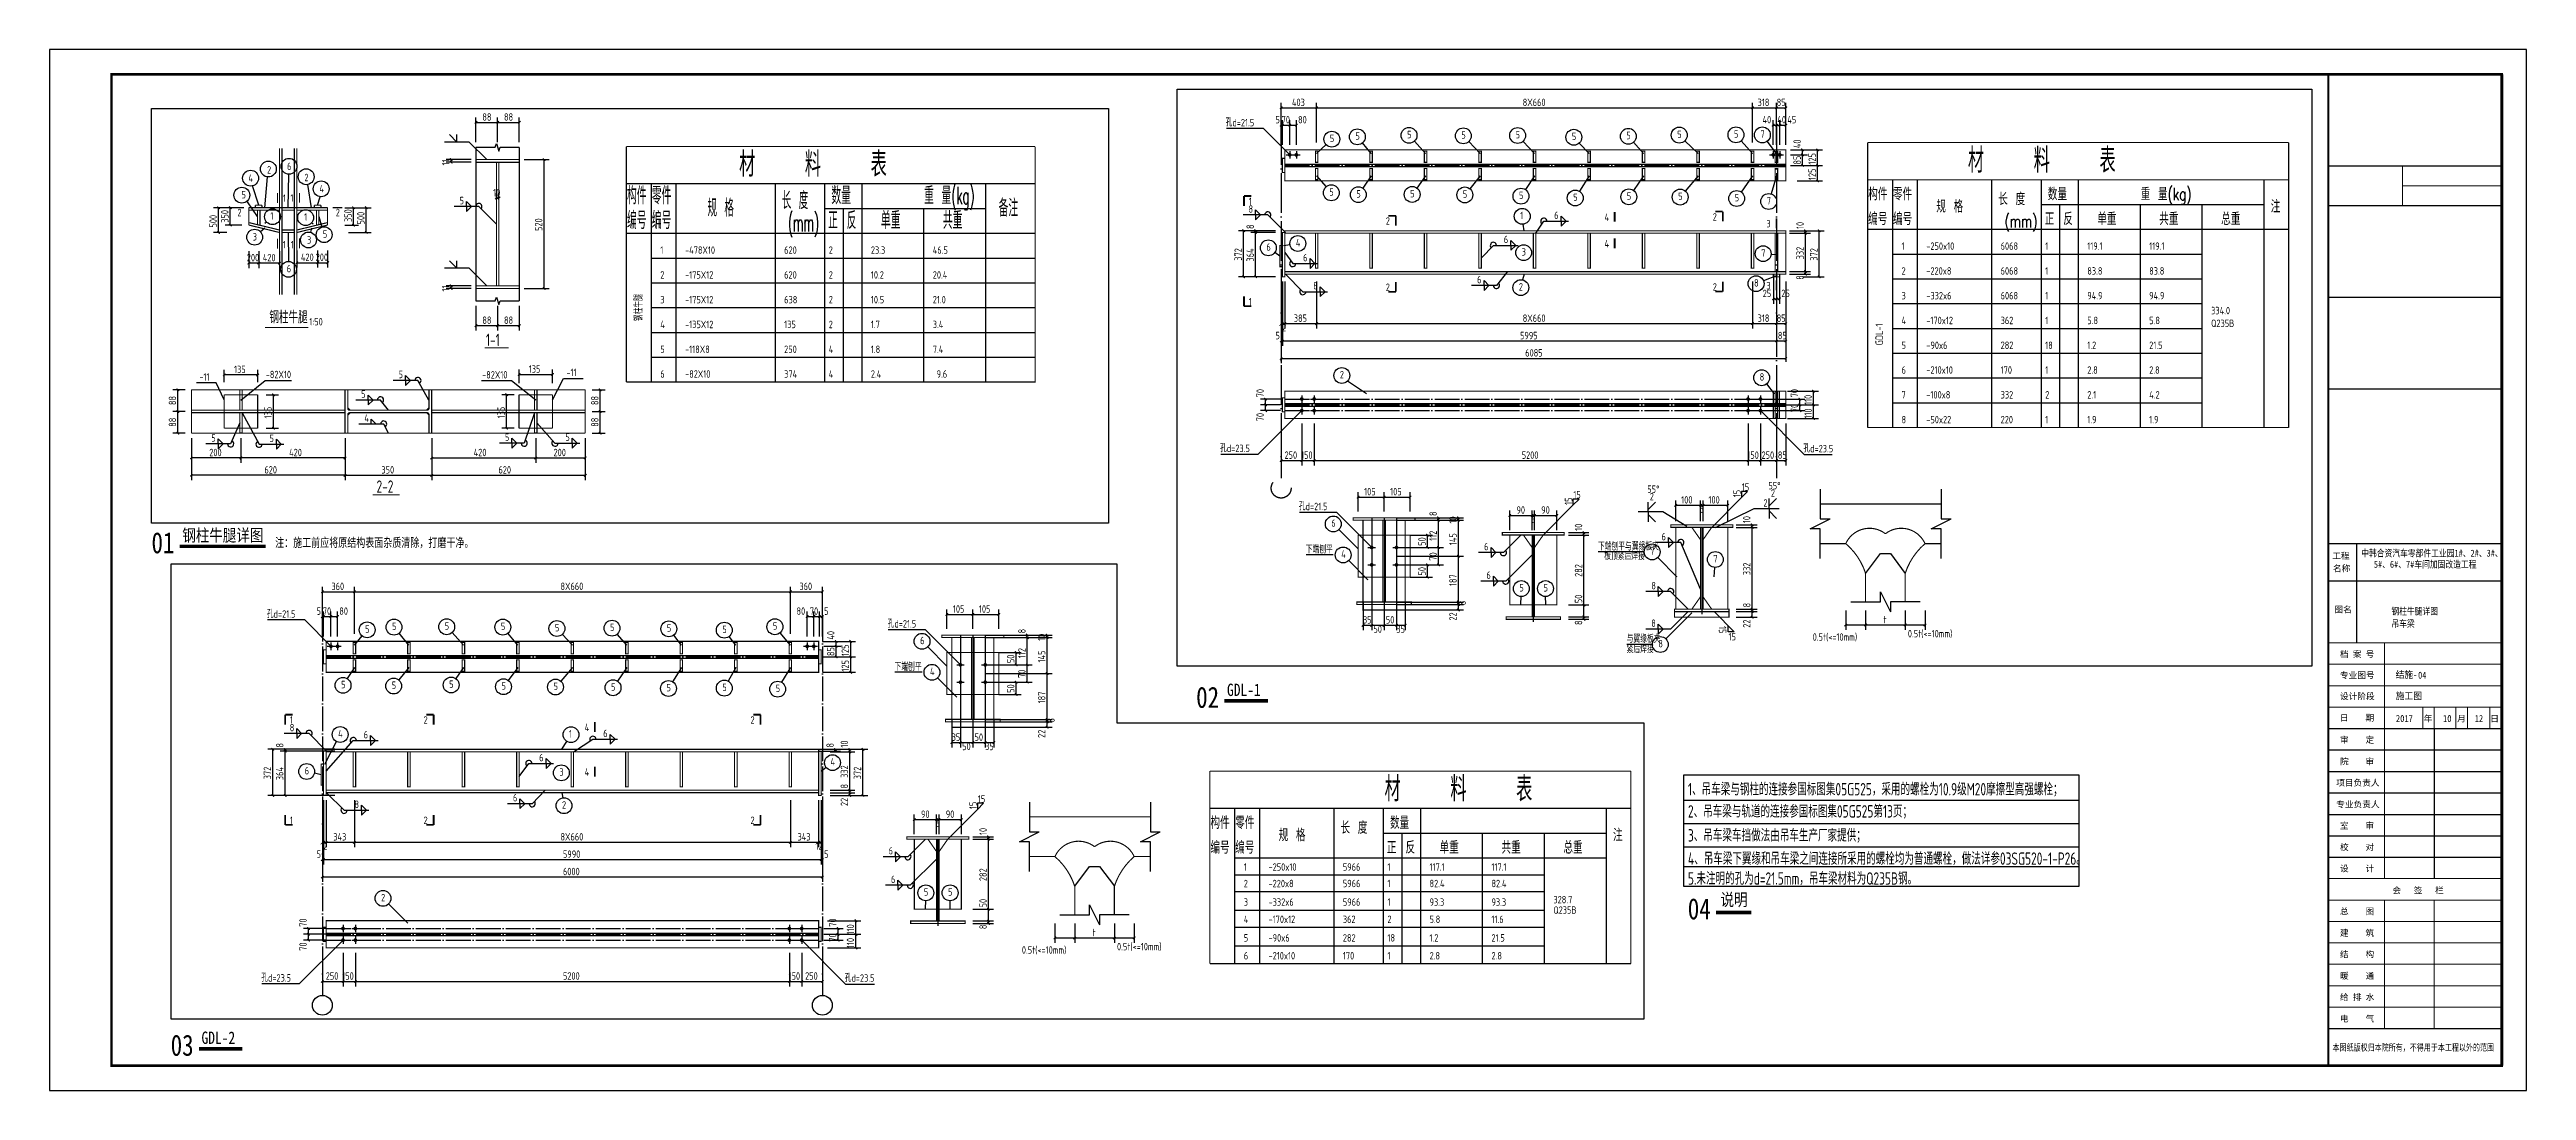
# Model space of a CAD drawing. Extents: x 10220221 to 10320221, y -710711 to -416711.
# Drawn here: x 10220221 to 10320221, y -584711 to -542711 of the extents above; entities that cross this region are included whole.
import ezdxf
from ezdxf.lldxf.tags import DXFTag

# ---------------------------------------------------------------- set-up
doc = ezdxf.new("R2010")
doc.units = 0
doc.header["$LTSCALE"] = 1000
doc.header["$MEASUREMENT"] = 0
for name, pattern in [('2', [5, 1.5, -1, 1.5, -1]), ('34', [0]), ('DOTE', [2.42, 2, -0.2, 0.02, -0.2])]:
    doc.linetypes.add(name, pattern=pattern)
doc.layers.get('0').update_dxf_attribs({"color": 2})
for name, color, linetype in [('10', 253, 'Continuous'), ('100', 4, 'Continuous'), ('11', 3, 'Continuous'), ('13', 253, 'Continuous'), ('14', 2, 'Continuous'), ('320', 2, 'Continuous'), ('330', 253, '2'), ('DIM_SYMB', 3, 'Continuous'), ('DOTE', 1, 'DOTE'), ('PUB_DIM', 3, 'Continuous'), ('PUB_TEXT', 7, 'Continuous'), ('PUB_TITLE', 4, 'Continuous'), ('尺寸标注', 253, 'Continuous'), ('总说明文字', 7, 'Continuous'), ('焊缝标注', 253, 'Continuous'), ('编号标注', 253, 'Continuous'), ('螺栓孔标注', 253, 'Continuous'), ('钢板标注', 253, 'Continuous'), ('附图框', 251, 'Continuous')]:
    doc.layers.add(name, color=color, linetype=linetype)
doc.layers.add('图签', color=130, linetype='Continuous', lineweight=20)
doc.styles.add('BIANHAO', font='SIMHEI.TTF', dxfattribs={"width": 0.8})
doc.styles.add('HZ', font='txt', dxfattribs={"width": 0.7, "height": 5, "bigfont": 'STF:宋体'})
doc.styles.add('TSSD', font='tssdeng.shx', dxfattribs={"width": 0.7, "height": 300, "bigfont": 'tssdchn.shx'})
doc.styles.add('TUMING', font='SimSun.ttf', dxfattribs={"width": 0.8, "height": 500})
doc.styles.add('图签字', font='SimSun.ttf', dxfattribs={"height": 250})
tags = doc.linetypes.add('DASH', pattern=[0.35, 0.25, -0.1]).pattern_tags.tags
tags[6:7] = [DXFTag(74, 4), DXFTag(75, 0), DXFTag(340, '0'), DXFTag(46, 1.0), DXFTag(50, 0.0), DXFTag(44, 0.0), DXFTag(45, 0.0)]
tags[4:5] = [DXFTag(74, 4), DXFTag(75, 0), DXFTag(340, '0'), DXFTag(46, 1.0), DXFTag(50, 0.0), DXFTag(44, 0.0), DXFTag(45, 0.0)]

msp = doc.modelspace()

# ---------------------------------------------------------------- texts
at = {"style": 'TSSD', "width": 0.7}
for s, p in [('4', (10228249, -548049)), ('2', (10229004, -547713, -1000)), ('6', (10229810, -547570, -1000)), ('2', (10230512, -548022, -1000)), ('5', (10227972, -548719, -1000)), ('4', (10231117, -548475, -1000)), ('1', (10229136, -549573, -1000)), ('1', (10230503, -549612, -1000)), ('3', (10228425, -550417, -1000)), ('3', (10230616, -550544, -2000)), ('5', (10231256, -550304, -1000)), ('6', (10229797, -551698, -1000))]:
    msp.add_text(s, height=300, dxfattribs=at).set_placement(p)
at = {"linetype": '34', "style": 'TSSD', "width": 0.7}
for s, p in [('1、吊车梁与钢柱的连接参国标图集05G525，采用的螺栓为10.9级M20摩擦型高强螺栓；', (10286368, -572807)), ('2、吊车梁与轨道的连接参国标图集05G525第13页；', (10286368, -573701)), ('3、吊车梁车挡做法由吊车生产厂家提供；', (10286368, -574669)), ('4、吊车梁下翼缘和吊车梁之间连接所采用的螺栓均为普通螺栓，做法详参03SG520-1-P26。', (10286368, -575607)), ('5.未注明的孔为d=21.5mm，吊车梁材料为Q235B钢。', (10286368, -576409))]:
    msp.add_text(s, height=500.99, dxfattribs=at).set_placement(p)
at = {"layer": '10', "style": 'TSSD', "width": 0.7}
for s, height, p in [('1', 300, (10229644, -548855, -1000)), ('1', 300, (10229944, -548850, -1000)), ('1', 300, (10268636, -548985)), ('2', 300, (10227806, -549437, -1000)), ('2', 300, (10231777, -549435, -1000)), ('2', 300, (10274169, -549780)), ('4', 300, (10283002, -549627)), ('2', 300, (10287368, -549613)), ('3', 300, (10289534, -549885)), ('1', 300, (10229634, -550736, -1000)), ('1', 300, (10229963, -550729, -1000)), ('4', 300, (10283002, -550693)), ('1', 300, (10268636, -553035)), ('2', 300, (10274169, -552449)), ('2', 300, (10287368, -552439)), ('3', 300, (10289534, -552385)), ('1-1', 500, (10237838, -554675, -100)), ('2-2', 500, (10233422, -560594))]:
    msp.add_text(s, height=height, dxfattribs=at).set_placement(p)
at = {"layer": '10', "color": 253, "linetype": 'ByBlock', "style": 'TSSD', "width": 0.7}
for rotation, p in [(90, (10281696, -561084)), (90, (10288496, -560776)), (270, (10287614, -565972)), (90, (10257656, -573358))]:
    msp.add_text('15', height=300, rotation=rotation, dxfattribs=at).set_placement(p)
for p in [(10281741, -560823), (10288542, -560514), (10288007, -566555), (10257701, -573097)]:
    msp.add_text('15', height=300, dxfattribs=at).set_placement(p)
at = {"layer": '10', "linetype": 'ByBlock', "style": 'TSSD', "width": 0.7}
for s, p in [('1', (10229927, -569911)), ('2', (10235321, -569911)), ('4', (10241827, -570211)), ('2', (10248521, -569911)), ('4', (10241827, -572011)), ('1', (10229927, -573961)), ('2', (10235321, -573961)), ('2', (10248521, -573961))]:
    msp.add_text(s, height=300, dxfattribs=at).set_placement(p)
at = {"layer": '100'}
for s, height, style, width, p in [('材   料   表', 1000, 'HZ', 0.688477, (10297672, -547683)), ('1', 300, 'TSSD', 0.7, (10294992, -550792)), ('-250x10', 300, 'TSSD', 0.7, (10295992, -550792)), ('6068', 300, 'TSSD', 0.7, (10298992, -550792)), ('1', 300, 'TSSD', 0.7, (10300792, -550792)), ('119.1', 300, 'TSSD', 0.7, (10302491, -550792)), ('119.1', 300, 'TSSD', 0.7, (10304991, -550792)), ('2', 300, 'TSSD', 0.7, (10294992, -551792)), ('-220x8', 300, 'TSSD', 0.7, (10295992, -551792)), ('6068', 300, 'TSSD', 0.7, (10298992, -551792)), ('1', 300, 'TSSD', 0.7, (10300792, -551792)), ('83.8', 300, 'TSSD', 0.7, (10302491, -551792)), ('83.8', 300, 'TSSD', 0.7, (10304991, -551792)), ('3', 300, 'TSSD', 0.7, (10294992, -552792)), ('-332x6', 300, 'TSSD', 0.7, (10295992, -552792)), ('6068', 300, 'TSSD', 0.7, (10298992, -552792)), ('1', 300, 'TSSD', 0.7, (10300792, -552792)), ('94.9', 300, 'TSSD', 0.7, (10302491, -552792)), ('94.9', 300, 'TSSD', 0.7, (10304991, -552792)), ('4', 300, 'TSSD', 0.7, (10294992, -553792)), ('-170x12', 300, 'TSSD', 0.7, (10295992, -553792)), ('362', 300, 'TSSD', 0.7, (10298992, -553792)), ('1', 300, 'TSSD', 0.7, (10300792, -553792)), ('5.8', 300, 'TSSD', 0.7, (10302491, -553792)), ('5.8', 300, 'TSSD', 0.7, (10304991, -553792)), ('334.0', 300, 'TSSD', 0.7, (10307491, -553392)), ('Q235B', 300, 'TSSD', 0.7, (10307491, -553905)), ('5', 300, 'TSSD', 0.7, (10294992, -554792)), ('-90x6', 300, 'TSSD', 0.7, (10295992, -554792)), ('282', 300, 'TSSD', 0.7, (10298992, -554792)), ('18', 300, 'TSSD', 0.7, (10300792, -554792)), ('1.2', 300, 'TSSD', 0.7, (10302491, -554792)), ('21.5', 300, 'TSSD', 0.7, (10304991, -554792)), ('6', 300, 'TSSD', 0.7, (10294992, -555792)), ('-210x10', 300, 'TSSD', 0.7, (10295992, -555792)), ('170', 300, 'TSSD', 0.7, (10298992, -555792)), ('1', 300, 'TSSD', 0.7, (10300792, -555792)), ('2.8', 300, 'TSSD', 0.7, (10302491, -555792)), ('2.8', 300, 'TSSD', 0.7, (10304991, -555792)), ('7', 300, 'TSSD', 0.7, (10294992, -556792)), ('-100x8', 300, 'TSSD', 0.7, (10295992, -556792)), ('332', 300, 'TSSD', 0.7, (10298992, -556792)), ('2', 300, 'TSSD', 0.7, (10300792, -556792)), ('2.1', 300, 'TSSD', 0.7, (10302491, -556792)), ('4.2', 300, 'TSSD', 0.7, (10304991, -556792)), ('8', 300, 'TSSD', 0.7, (10294992, -557792)), ('-50x22', 300, 'TSSD', 0.7, (10295992, -557792)), ('220', 300, 'TSSD', 0.7, (10298992, -557792)), ('1', 300, 'TSSD', 0.7, (10300792, -557792)), ('1.9', 300, 'TSSD', 0.7, (10302491, -557792)), ('1.9', 300, 'TSSD', 0.7, (10304991, -557792)), ('材   料   表', 1000, 'HZ', 0.688477, (10274120, -573048))]:
    msp.add_text(s, height=height, dxfattribs=dict(at, style=style, width=width)).set_placement(p)
at = {"layer": '100', "linetype": 'ByBlock'}
for s, height, style, width, p in [('构件', 500, 'HZ', 0.702848, (10293647, -548791)), ('零件', 500, 'HZ', 0.702848, (10294647, -548791)), ('规 格', 500, 'HZ', 0.702848, (10296397, -549291)), ('长 度', 500, 'HZ', 0.702848, (10298897, -548991)), ('数量', 500, 'HZ', 0.702848, (10300897, -548791)), ('重 量(kg)', 500, 'HZ', 0.702848, (10304646, -548791)), ('注', 500, 'HZ', 0.702848, (10309896, -549291)), ('编号', 500, 'HZ', 0.702848, (10293647, -549791)), ('编号', 500, 'HZ', 0.702848, (10294647, -549791)), ('(mm)', 500, 'HZ', 0.702848, (10299147, -549891)), ('正', 500, 'HZ', 0.702848, (10300772, -549791)), ('反', 500, 'HZ', 0.702848, (10301522, -549791)), ('单重', 500, 'HZ', 0.702848, (10302896, -549791)), ('共重', 500, 'HZ', 0.702848, (10305396, -549791)), ('总重', 500, 'HZ', 0.702848, (10307896, -549791)), ('构件', 500, 'HZ', 0.702848, (10267091, -574157)), ('零件', 500, 'HZ', 0.702848, (10268091, -574157)), ('长 度', 500, 'HZ', 0.702848, (10272341, -574357)), ('数量', 500, 'HZ', 0.702848, (10274341, -574157)), ('编号', 500, 'HZ', 0.702848, (10267091, -575157)), ('编号', 500, 'HZ', 0.702848, (10268091, -575157)), ('规 格', 500, 'HZ', 0.702848, (10269841, -574657)), ('正', 500, 'HZ', 0.702848, (10274216, -575157)), ('反', 500, 'HZ', 0.702848, (10274966, -575157)), ('单重', 500, 'HZ', 0.702848, (10276341, -575157)), ('共重', 500, 'HZ', 0.702848, (10278841, -575157)), ('总重', 500, 'HZ', 0.702848, (10281341, -575157)), ('注', 500, 'HZ', 0.702848, (10283341, -574657)), ('1', 300, 'TSSD', 0.7, (10268436, -575845)), ('-250x10', 300, 'TSSD', 0.7, (10269436, -575845)), ('5966', 300, 'TSSD', 0.7, (10272436, -575845)), ('1', 300, 'TSSD', 0.7, (10274236, -575845)), ('117.1', 300, 'TSSD', 0.7, (10275936, -575845)), ('117.1', 300, 'TSSD', 0.7, (10278436, -575845)), ('2', 300, 'TSSD', 0.7, (10268436, -576511)), ('3', 300, 'TSSD', 0.7, (10268436, -577261)), ('-220x8', 300, 'TSSD', 0.7, (10269436, -576511)), ('-332x6', 300, 'TSSD', 0.7, (10269436, -577261)), ('5966', 300, 'TSSD', 0.7, (10272436, -576511)), ('5966', 300, 'TSSD', 0.7, (10272436, -577261)), ('1', 300, 'TSSD', 0.7, (10274236, -576511)), ('1', 300, 'TSSD', 0.7, (10274236, -577261)), ('93.3', 300, 'TSSD', 0.7, (10275936, -577261)), ('82.4', 300, 'TSSD', 0.7, (10275936, -576511)), ('93.3', 300, 'TSSD', 0.7, (10278436, -577261)), ('82.4', 300, 'TSSD', 0.7, (10278436, -576511)), ('328.7', 300, 'TSSD', 0.7, (10280936, -577161)), ('4', 300, 'TSSD', 0.7, (10268436, -577955)), ('-170x12', 300, 'TSSD', 0.7, (10269436, -577955)), ('362', 300, 'TSSD', 0.7, (10272436, -577955)), ('2', 300, 'TSSD', 0.7, (10274236, -577955)), ('5.8', 300, 'TSSD', 0.7, (10275936, -577955)), ('11.6', 300, 'TSSD', 0.7, (10278436, -577955)), ('Q235B', 300, 'TSSD', 0.7, (10280936, -577584)), ('5', 300, 'TSSD', 0.7, (10268436, -578705)), ('-90x6', 300, 'TSSD', 0.7, (10269436, -578705)), ('282', 300, 'TSSD', 0.7, (10272436, -578705)), ('18', 300, 'TSSD', 0.7, (10274236, -578705)), ('1.2', 300, 'TSSD', 0.7, (10275936, -578705)), ('21.5', 300, 'TSSD', 0.7, (10278436, -578705)), ('6', 300, 'TSSD', 0.7, (10268436, -579427)), ('-210x10', 300, 'TSSD', 0.7, (10269436, -579427)), ('170', 300, 'TSSD', 0.7, (10272436, -579427)), ('1', 300, 'TSSD', 0.7, (10274236, -579427)), ('2.8', 300, 'TSSD', 0.7, (10275936, -579427)), ('2.8', 300, 'TSSD', 0.7, (10278436, -579427))]:
    msp.add_text(s, height=height, dxfattribs=dict(at, style=style, width=width)).set_placement(p)
at = {"layer": '100', "style": 'TSSD', "width": 0.7}
msp.add_text('GDL-1', height=300, rotation=90, dxfattribs=at).set_placement((10294240, -554642))
at = {"layer": '11', "color": 7, "style": 'TSSD', "width": 0.7}
for s, height, p in [('钢柱牛腿', 500, (10229098, -553758, -1000)), ('1:50 ', 300, (10230708, -553842, -1000))]:
    msp.add_text(s, height=height, dxfattribs=at).set_placement(p)
at = {"layer": '13'}
for s, height, style, width, p in [('材   料   表', 1000, 'HZ', 0.688477, (10248060, -547843)), ('构件', 700, 'HZ', 0.470843, (10243535, -548952)), ('零件', 700, 'HZ', 0.470843, (10244535, -548952)), ('规 格', 700, 'HZ', 0.477121, (10246785, -549452)), ('长 度', 700, 'HZ', 0.477123, (10249785, -549152)), ('数量', 700, 'HZ', 0.470843, (10251785, -548952)), ('重 量(kg)', 700, 'HZ', 0.488281, (10255535, -548952)), ('备注', 700, 'HZ', 0.470843, (10258535, -549452)), ('编号', 700, 'HZ', 0.470843, (10243535, -549952)), ('编号', 700, 'HZ', 0.470843, (10244535, -549952)), ('(mm)', 700, 'HZ', 0.470843, (10250035, -550052)), ('正', 700, 'HZ', 0.439453, (10251660, -549952)), ('反', 700, 'HZ', 0.439453, (10252410, -549952)), ('单重', 700, 'HZ', 0.470843, (10253785, -549952)), ('共重', 700, 'HZ', 0.470843, (10256285, -549952)), ('1', 300, 'TSSD', 0.7, (10244880, -550953)), ('-478X10', 300, 'TSSD', 0.7, (10245880, -550953)), ('620', 300, 'TSSD', 0.7, (10249880, -550953)), ('2', 300, 'TSSD', 0.7, (10251680, -550953)), ('23.3', 300, 'TSSD', 0.7, (10253380, -550953)), ('46.5', 300, 'TSSD', 0.7, (10255880, -550953)), ('2', 300, 'TSSD', 0.7, (10244880, -551953)), ('-175X12', 300, 'TSSD', 0.7, (10245880, -551953)), ('620', 300, 'TSSD', 0.7, (10249880, -551953)), ('2', 300, 'TSSD', 0.7, (10251680, -551953)), ('10.2', 300, 'TSSD', 0.7, (10253380, -551953)), ('20.4', 300, 'TSSD', 0.7, (10255880, -551953)), ('3', 300, 'TSSD', 0.7, (10244880, -552953)), ('-175X12', 300, 'TSSD', 0.7, (10245880, -552953)), ('638', 300, 'TSSD', 0.7, (10249880, -552953)), ('2', 300, 'TSSD', 0.7, (10251680, -552953)), ('10.5', 300, 'TSSD', 0.7, (10253380, -552953)), ('21.0', 300, 'TSSD', 0.7, (10255880, -552953)), ('4', 300, 'TSSD', 0.7, (10244880, -553953)), ('-135X12', 300, 'TSSD', 0.7, (10245880, -553953)), ('135', 300, 'TSSD', 0.7, (10249880, -553953)), ('2', 300, 'TSSD', 0.7, (10251680, -553953)), ('1.7', 300, 'TSSD', 0.7, (10253380, -553953)), ('3.4', 300, 'TSSD', 0.7, (10255880, -553953)), ('5', 300, 'TSSD', 0.7, (10244880, -554953)), ('-118X8', 300, 'TSSD', 0.7, (10245880, -554953)), ('250', 300, 'TSSD', 0.7, (10249880, -554953)), ('4', 300, 'TSSD', 0.7, (10251680, -554953)), ('1.8', 300, 'TSSD', 0.7, (10253380, -554953)), ('7.4', 300, 'TSSD', 0.7, (10255880, -554953)), ('6', 300, 'TSSD', 0.7, (10244880, -555953)), ('-82X10', 300, 'TSSD', 0.7, (10245880, -555953)), ('374', 300, 'TSSD', 0.7, (10249880, -555953)), ('4', 300, 'TSSD', 0.7, (10251680, -555953)), ('2.4', 300, 'TSSD', 0.7, (10253380, -555953)), (' 9.6', 300, 'TSSD', 0.7, (10255880, -555953))]:
    msp.add_text(s, height=height, dxfattribs=dict(at, style=style, width=width)).set_placement(p)
at = {"layer": '13', "style": 'TSSD', "width": 0.7}
msp.add_text('钢柱牛腿', height=300, rotation=90, dxfattribs=at).set_placement((10244161, -553669))
at = {"layer": '320', "color": 253, "linetype": 'ByBlock', "style": 'TSSD', "width": 0.7}
for s, p in [('下端刨平', (10270939, -563037)), ('下端刨平与翼缘板夹', (10282739, -562915)), ('板顶紧后焊接', (10282988, -563303)), ('与翼缘板夹', (10283893, -566649)), ('紧后焊接', (10283893, -567058)), ('下端刨平', (10254336, -567772))]:
    msp.add_text(s, height=300, dxfattribs=at).set_placement(p)
at = {"layer": 'DIM_SYMB', "color": 7, "style": 'TUMING', "width": 0.8}
for s, height, p in [('钢柱牛腿详图', 499.4, (10225582, -562559)), ('GDL-1', 499.4, (10267759, -568795)), ('说明', 501, (10287684, -577262)), ('GDL-2', 499.4, (10226357, -582834))]:
    msp.add_text(s, height=height, dxfattribs=at).set_placement(p)
at = {"layer": 'PUB_DIM', "color": 1, "linetype": 'ByBlock', "style": '图签字', "width": 0.8}
for s, p in [('钢柱牛腿详图', (10314769, -565515)), ('吊车梁', (10314769, -566015)), ('04', (10315846, -568096))]:
    msp.add_text(s, height=280, dxfattribs=at).set_placement(p)
at = {"layer": 'PUB_TEXT', "style": 'BIANHAO', "width": 0.8}
for s, height, p in [('01', 848.9, (10224338, -563035)), ('02', 848.9, (10266515, -569272)), ('04', 851.7, (10286361, -577807)), ('03', 848.9, (10225113, -583311))]:
    msp.add_text(s, height=height, dxfattribs=at).set_placement(p)
at = {"layer": '尺寸标注', "style": 'TSSD', "width": 0.7}
for s, p in [('403', (10270381, -544991)), ('8X660', (10279697, -544991)), ('318', (10289179, -544991)), ('85', (10289951, -544991)), ('88', (10237695, -545581, -100)), ('88', (10238570, -545581, -100)), ('5', (10269714, -545690)), ('70', (10269963, -545690)), ('80', (10270628, -545690)), ('40', (10289379, -545690)), ('40', (10289976, -545690)), ('45', (10290381, -545690)), ('10', (10238132, -548631, -100)), ('200', (10228186, -551256, -1000)), ('420', (10228831, -551256, -1000)), ('420', (10230371, -551240, -1000)), ('200', (10230966, -551240, -1000)), ('25', (10289387, -552701)), ('25', (10290137, -552701)), ('88', (10237695, -553781, -100)), ('88', (10238570, -553781, -100)), ('12', (10269864, -554075)), ('385', (10270456, -553700)), ('8X660', (10279697, -553700)), ('318', (10289179, -553700)), ('85', (10289951, -553700)), ('5', (10269714, -554400)), ('5995', (10279588, -554400)), ('6085', (10279798, -555100)), ('85', (10289997, -554400)), ('135', (10227670, -555768)), ('135', (10239570, -555751)), ('200', (10226670, -559119)), ('420', (10229895, -559119)), ('420', (10237345, -559119)), ('200', (10240570, -559119)), ('250', (10270081, -559226)), ('150', (10270748, -559226)), ('5200', (10279657, -559226)), ('150', (10288766, -559226)), ('250', (10289339, -559226)), ('85', (10289997, -559226)), ('620', (10228895, -559819)), ('350', (10233620, -559819)), ('620', (10238345, -559819))]:
    msp.add_text(s, height=300, dxfattribs=at).set_placement(p)
for s, p in [('40', (10290926, -546689)), ('125', (10291533, -547352)), ('11', (10236367, -547386, -100)), ('85', (10290926, -547352)), ('125', (10291533, -547977)), ('500', (10226975, -549892, -1000)), ('350', (10227448, -549699, -1000)), ('350', (10232423, -549669, -1000)), ('500', (10232939, -549767, -1000)), ('520', (10240117, -550031, -100)), ('8', (10268845, -549951)), ('10', (10291044, -549951)), ('372', (10268359, -551231)), ('364', (10268845, -551266)), ('332', (10291044, -551176)), ('372', (10291600, -551231)), ('8', (10291044, -552001)), ('11', (10236367, -552476, -100)), ('88', (10225334, -557057)), ('88', (10242384, -557057)), ('70', (10269246, -556743)), ('70', (10290819, -556743)), ('110', (10291370, -557051)), ('88', (10225334, -557932)), ('135', (10229192, -557594)), ('135', (10238605, -557594)), ('88', (10242384, -557932)), ('70', (10269246, -557709)), ('70', (10290819, -557343)), ('110', (10291370, -557601))]:
    msp.add_text(s, height=300, rotation=90, dxfattribs=at).set_placement(p)
at = {"layer": '尺寸标注', "linetype": 'ByBlock', "style": 'TSSD', "width": 0.7}
for s, p in [('105', (10273295, -560699)), ('105', (10274345, -560699)), ('100', (10286096, -561030)), ('100', (10287196, -561030)), ('90', (10279445, -561439)), ('6', (10280045, -561814)), ('90', (10280445, -561439)), ('6', (10286846, -561405)), ('360', (10231602, -564520)), ('8X660', (10240849, -564520)), ('360', (10250495, -564520)), ('5', (10231005, -565520)), ('70', (10231254, -565520)), ('80', (10231919, -565520)), ('80', (10250379, -565520)), ('70', (10250917, -565520)), ('5', (10251492, -565520)), ('105', (10256692, -565434)), ('105', (10257742, -565434)), ('35', (10273245, -565871)), ('50', (10273670, -566246)), ('50', (10274170, -565871)), ('35', (10274595, -566246)), ('t', (10294260, -565859)), ('0.5t(<=10mm)', (10291404, -566565)), ('0.5t(<=10mm)', (10295246, -566429)), ('35', (10256642, -570606)), ('50', (10257067, -570981)), ('50', (10257567, -570606)), ('35', (10257992, -570981)), ('90', (10255405, -573713)), ('6', (10256005, -574088)), ('90', (10256405, -573713)), ('12', (10231155, -575002)), ('343', (10231677, -574627)), ('8X660', (10240849, -574627)), ('343', (10250420, -574627)), ('12', (10251142, -575002)), ('5', (10231005, -575327)), ('5990', (10240949, -575327)), ('6000', (10240949, -576027)), ('5', (10251492, -575327)), ('0.5t(<=10mm)', (10259476, -579193)), ('t', (10262331, -578487)), ('0.5t(<=10mm)', (10263318, -579057)), ('250', (10231372, -580243)), ('150', (10232039, -580243)), ('5200', (10240949, -580243)), ('150', (10250059, -580243)), ('250', (10250725, -580243))]:
    msp.add_text(s, height=300, dxfattribs=at).set_placement(p)
for s, p in [('8', (10276230, -561533)), ('10', (10277030, -561833)), ('10', (10282100, -562130)), ('10', (10288892, -561821)), ('50', (10275780, -562733)), ('112', (10276230, -562533)), ('145', (10277030, -562708)), ('50', (10275780, -563933)), ('70', (10276230, -563333)), ('187', (10277030, -564358)), ('282', (10282100, -563990)), ('332', (10288892, -563921)), ('50', (10282100, -565050)), ('22', (10277030, -565753)), ('8', (10277405, -565133)), ('8', (10282100, -565930)), ('8', (10288892, -565221)), ('22', (10288892, -566041)), ('40', (10251911, -566520)), ('85', (10251911, -567183)), ('125', (10252495, -567183)), ('8', (10259627, -566268)), ('112', (10259627, -567268)), ('10', (10260427, -566568)), ('125', (10252495, -567808)), ('50', (10259177, -567468)), ('70', (10259627, -568068)), ('145', (10260427, -567443)), ('50', (10259177, -568668)), ('187', (10260427, -569093)), ('8', (10260802, -569868)), ('8', (10229665, -570877)), ('8', (10251883, -570877)), ('10', (10252461, -570877)), ('22', (10260427, -570488)), ('372', (10229165, -572157)), ('364', (10229665, -572192)), ('332', (10252461, -572102)), ('372', (10252989, -572157)), ('8', (10252461, -572527)), ('22', (10252461, -573237)), ('10', (10258060, -574404)), ('282', (10258060, -576264)), ('70', (10230606, -578108)), ('70', (10251987, -578108)), ('50', (10258060, -577324)), ('70', (10230606, -579075)), ('70', (10251987, -578708)), ('110', (10252707, -578416)), ('110', (10252707, -578966)), ('8', (10258060, -578204))]:
    msp.add_text(s, height=300, rotation=90, dxfattribs=at).set_placement(p)
at = {"layer": '总说明文字', "style": 'TSSD', "width": 0.7}
msp.add_text('注：施工前应将原结构表面杂质清除，打磨干净。', height=400, dxfattribs=at).set_placement((10229328, -562823))
at = {"layer": '焊缝标注', "style": 'TSSD', "width": 0.7}
for s, p in [('5', (10236776, -548953, -100)), ('8', (10268628, -549293)), ('6', (10280969, -549547)), ('6', (10270830, -551257)), ('6', (10278933, -550522)), ('6', (10277856, -552142)), ('8', (10271239, -552390)), ('5', (10234315, -555971)), ('5', (10232805, -556762)), ('4', (10232932, -557732)), ('5', (10226753, -558530)), ('5', (10229099, -558546)), ('5', (10238607, -558502)), ('5', (10241047, -558501))]:
    msp.add_text(s, height=300, dxfattribs=at).set_placement(p)
at = {"layer": '焊缝标注', "linetype": 'ByBlock', "style": 'TSSD', "width": 0.7}
for s, p in [('55°', (10284726, -560600)), ('2', (10284826, -560900)), ('2', (10289415, -561158)), ('55°', (10289615, -560458)), ('2', (10289715, -560758)), ('6', (10278137, -562915)), ('6', (10285302, -562514)), ('6', (10278232, -564068)), ('8', (10284890, -564493)), ('8', (10284887, -566007)), ('8', (10229919, -570219)), ('6', (10232904, -570504)), ('6', (10242576, -570453)), ('6', (10239989, -571429)), ('6', (10238930, -573051)), ('8', (10232531, -573316)), ('6', (10254097, -575190)), ('6', (10254192, -576342))]:
    msp.add_text(s, height=300, dxfattribs=at).set_placement(p)
at = {"layer": '编号标注', "style": 'TSSD', "width": 0.7}
for s, p in [('5', (10275028, -546289)), ('5', (10279411, -546299)), ('5', (10285937, -546280)), ('5', (10288226, -546270)), ('7', (10289294, -546272)), ('5', (10271910, -546444)), ('5', (10272943, -546347)), ('5', (10277220, -546309)), ('5', (10281680, -546366)), ('5', (10283881, -546328)), ('5', (10271890, -548606)), ('5', (10272981, -548683)), ('5', (10275154, -548674)), ('5', (10277278, -548693)), ('5', (10279546, -548741)), ('5', (10281738, -548819)), ('5', (10283900, -548770)), ('5', (10285976, -548780)), ('5', (10288255, -548838)), ('7', (10289549, -548961)), ('1', (10279598, -549555)), ('6', (10269349, -550828)), ('4', (10270539, -550655)), ('3', (10279655, -551023)), ('7', (10289326, -551065)), ('8', (10289039, -552276)), ('2', (10279541, -552435)), ('2', (10272314, -555979)), ('8', (10289265, -556070))]:
    msp.add_text(s, height=300, dxfattribs=at).set_placement(p)
at = {"layer": '编号标注', "linetype": 'ByBlock', "style": 'TSSD', "width": 0.7}
for s, p in [('6', (10271970, -561971)), ('4', (10272370, -563221)), ('7', (10284846, -563099)), ('7', (10287394, -563403)), ('5', (10279562, -564579)), ('5', (10280539, -564579)), ('5', (10232965, -566244)), ('5', (10234049, -566133)), ('5', (10236176, -566119)), ('5', (10238443, -566133)), ('5', (10240625, -566188)), ('5', (10242850, -566174)), ('5', (10245144, -566202)), ('5', (10247383, -566258)), ('5', (10249426, -566119)), ('6', (10255367, -566706)), ('8', (10285172, -566832)), ('4', (10255767, -567956)), ('5', (10231991, -568482)), ('5', (10234035, -568510)), ('5', (10236357, -568469)), ('5', (10238470, -568538)), ('5', (10240570, -568552)), ('5', (10242892, -568580)), ('5', (10245130, -568608)), ('5', (10247383, -568594)), ('5', (10249538, -568635)), ('4', (10231872, -570466)), ('1', (10241193, -570473)), ('6', (10230523, -571957)), ('3', (10240805, -572013)), ('4', (10251749, -571600)), ('2', (10240911, -573341)), ('2', (10233605, -577079)), ('5', (10255522, -576853)), ('5', (10256499, -576853))]:
    msp.add_text(s, height=300, dxfattribs=at).set_placement(p)
at = {"layer": '螺栓孔标注', "style": 'TSSD', "width": 0.7}
for s, p in [('孔d=21.5', (10267702, -545808)), ('孔d=23.5', (10267477, -558954)), ('孔d=23.5', (10291028, -558962))]:
    msp.add_text(s, height=300, dxfattribs=at).set_placement(p)
at = {"layer": '螺栓孔标注', "linetype": 'ByBlock', "style": 'TSSD', "width": 0.7}
for s, p in [('孔d=21.5', (10270658, -561297)), ('孔d=21.5', (10228993, -565638)), ('孔d=21.5', (10254055, -566033)), ('孔d=23.5', (10228767, -580319)), ('孔d=23.5', (10252322, -580327))]:
    msp.add_text(s, height=300, dxfattribs=at).set_placement(p)
at = {"layer": '钢板标注', "style": 'TSSD', "width": 0.7}
for s, p in [('-11', (10226272, -556070)), ('-82X10', (10228950, -555972)), ('-82X10', (10237686, -555985)), ('-11', (10241090, -555889))]:
    msp.add_text(s, height=300, dxfattribs=at).set_placement(p)

# ---------------------------------------------------------------- blocks, each defined once
blk = doc.blocks.new('$titleblk$00000195')
at = {"color": 4}
for p, q in [((-58.6, 210.6), (-58.6, 170.6)), ((-27.3, 136), (-27.3, 75.5)), ((-70, 127.4), (0, 127.4)), ((-70, 118.7), (0, 118.7)), ((-70, 110.1), (0, 110.1)), ((-70, 101.4), (0, 101.4)), ((-70, 92.8), (0, 92.8)), ((-70, 84.1), (0, 84.1))]:
    blk.add_line(p, q, dxfattribs=at)
at = {"color": 4, "const_width": 0.5}
blk.add_lwpolyline([(0, 310), (-70, 310)], dxfattribs=at)
at = {"layer": '图签', "color": 4}
for p, q in [((-40, 363), (-40, 347)), ((0, 355), (-40, 355)), ((-70, 162), (0, 162)), ((0, 153.3), (-70, 153.3)), ((-70, 144.7), (0, 144.7)), ((-52.3, 144.7), (-4.8, 144.7)), ((-47.3, 136), (-47.3, 144.7)), ((-31.9, 144.7), (-31.9, 136)), ((-27.3, 144.7), (-27.3, 136)), ((-18.5, 144.7), (-18.5, 136)), ((-13.8, 144.7), (-13.8, 136)), ((-4.8, 144.7), (-4.8, 136)), ((-4.8, 144.7), (-4.8, 136)), ((-47.3, 75.5), (-47.3, 136)), ((-4.8, 136), (-30.7, 136)), ((-27.3, 136), (-27.3, 75.5)), ((-70, 75.5), (0, 75.5)), ((-30.7, 75.5), (-52.3, 75.5)), ((-70, 66.8), (0, 66.8)), ((-47.3, 14.9), (-47.3, 66.8)), ((-47.3, 66.8), (-30.7, 66.8)), ((-27.3, 66.8), (-27.3, 14.9)), ((-27.3, 66.8), (-27.3, 14.9)), ((-70, 58.2), (0, 58.2)), ((-70, 49.5), (0, 49.5)), ((-70, 40.9), (0, 40.9)), ((-70, 32.2), (0, 32.2)), ((-70, 23.6), (0, 23.6)), ((-30.7, 14.9), (-47.3, 14.9))]:
    blk.add_line(p, q, dxfattribs=at)
at = {"layer": '图签'}
blk.add_line((-47.3, 136), (-47.3, 170.6), dxfattribs=at)
at = {"layer": '图签', "color": 4, "const_width": 0.8}
blk.add_lwpolyline([(-70, 400), (0, 400), (0, 0), (-70, 0), (-70, 400)], close=True, dxfattribs=at)
at = {"layer": '图签', "color": 4}
for points, const_width in [([(0, 0), (0, 400)], 1.2), ([(0, 363), (-70, 363)], 0.5), ([(0, 347), (-70, 347)], 0.5), ([(0, 273), (-70, 273)], 0.5), ([(0, 210.6), (-70, 210.6)], 0.5), ([(0, 195.6), (-70, 195.6)], 0.5), ([(0, 170.6), (-70, 170.6)], 0.5), ([(0, 136), (-70, 136)], 0.5), ([(-70, 75.5), (0, 75.5)], 0.5), ([(-70, 75.5), (0, 75.5)], 0.5), ([(-70, 14.9), (0, 14.9)], 0.5)]:
    blk.add_lwpolyline(points, dxfattribs=dict(at, const_width=const_width))
at = {"linetype": 'Continuous', "style": '图签字'}
for s, p in [('工程', (-68.4, 204.5)), ('名称', (-68.1, 199.4)), ('图名', (-67.5, 182.8)), ('档 案 号', (-65.3, 164.8)), ('设计阶段', (-65.3, 147.8)), ('专业图号', (-65.3, 156.3)), ('日    期', (-65.3, 139.1)), ('年', (-31.5, 138.8)), ('月', (-18, 138.8)), ('日', (-4.6, 138.8)), ('审    定', (-65.3, 130.2)), ('院    审', (-65.3, 121.5)), ('项目负责人', (-66.8, 112.9)), ('专业负责人', (-66.8, 104.2)), ('室    审', (-65.3, 95.6)), ('校    对', (-65.3, 86.9)), ('设    计', (-65.3, 78.3)), ('会   签   栏', (-44.1, 69.5)), ('总    图', (-65.3, 61)), ('建    筑', (-65.3, 52.3)), ('结    构', (-65.3, 43.7)), ('暖    通', (-65.3, 35)), ('给 排 水', (-65.3, 26.4)), ('电    气', (-65.3, 17.7))]:
    blk.add_text(s, height=2.5, dxfattribs=at).set_placement(p)
at = {"color": 1, "linetype": 'Continuous', "style": '图签字', "width": 0.75}
blk.add_text('本图纸版权归本院所有，不得用于本工程以外的范围', height=2.7, dxfattribs=at).set_placement((-68.3, 6))
at = {"layer": 'PUB_DIM', "color": 1, "linetype": 'ByBlock', "style": '图签字'}
for s, width, p in [('中韩合资汽车零部件工业园1#、2#、3#、', 0.8, (-56.7, 205.4)), ('5#、6#、7#车间加固改造工程', 0.8, (-51.6, 200.9)), ('2017', 0.9, (-42.7, 138.7)), ('10', 0.9, (-23.7, 138.7)), ('12', 0.9, (-10.9, 138.7))]:
    blk.add_text(s, height=2.8, dxfattribs=dict(at, width=width)).set_placement(p)
at = {"layer": 'PUB_DIM', "linetype": 'ByBlock', "style": '图签字', "width": 0.9}
for s, p in [('结施-', (-42.8, 156.4)), ('施工图', (-42.8, 147.8))]:
    blk.add_text(s, height=2.8, dxfattribs=at).set_placement(p)

# ---------------------------------------------------------------- linework, layer by layer
at = {"linetype": 'ByBlock', "ltscale": 0.01}
for p, q in [((10286203, -571976), (10302143, -571976)), ((10286203, -576485), (10286203, -571976)), ((10302143, -571976), (10302143, -576485)), ((10286203, -573005), (10302143, -573005)), ((10286203, -573942), (10302143, -573942)), ((10286203, -574880), (10302143, -574880)), ((10302143, -575683), (10286203, -575683)), ((10302143, -576485), (10286203, -576485))]:
    msp.add_line(p, q, dxfattribs=at)
at = {"layer": '10', "color": 253, "linetype": 'ByBlock'}
for p, q in [((10281725, -561100), (10281973, -560852)), ((10281973, -560852), (10281725, -560852)), ((10281725, -560852), (10281725, -561100)), ((10287326, -561991), (10288526, -560791)), ((10288526, -560791), (10288773, -560544)), ((10288773, -560544), (10288526, -560544)), ((10288526, -560544), (10288526, -560791)), ((10280525, -562300), (10281725, -561100)), ((10287426, -565391), (10288239, -566204)), ((10287991, -566204), (10287991, -565957)), ((10288239, -566204), (10287991, -566204)), ((10256485, -574574), (10257685, -573374)), ((10257685, -573374), (10257933, -573126)), ((10257933, -573126), (10257685, -573126)), ((10257685, -573126), (10257685, -573374))]:
    msp.add_line(p, q, dxfattribs=at)
at = {"layer": '10', "const_width": 45}
for points, elevation in [([(10229421, -548503), (10229421, -548903)], -1000), ([(10230317, -548493), (10230317, -548893)], -1000), ([(10227666, -549092), (10228066, -549092)], -1000), ([(10232046, -549092), (10231646, -549092)], -1000), ([(10229421, -550743), (10229421, -550343)], -1000), ([(10230317, -550733), (10230317, -550333)], -1000), ([(10237794, -554745), (10238756, -554745)], -100)]:
    msp.add_lwpolyline(points, dxfattribs=dict(at, elevation=elevation))
at = {"layer": '10'}
for points, const_width in [([(10268444, -548621), (10268444, -549021)], 70), ([(10268444, -548621), (10268744, -548621)], 70), ([(10274577, -549415), (10274277, -549415)], 70), ([(10274577, -549415), (10274577, -549815)], 70), ([(10283410, -549262), (10283410, -549662)], 70), ([(10287776, -549249), (10287476, -549249)], 70), ([(10287776, -549249), (10287776, -549648)], 70), ([(10289942, -549521), (10289942, -549921)], 70), ([(10283410, -550729), (10283410, -550329)], 70), ([(10289942, -552421), (10289942, -552021)], 70), ([(10268444, -553070), (10268444, -552671)], 70), ([(10274577, -552484), (10274277, -552484)], 70), ([(10274577, -552484), (10274577, -552085)], 70), ([(10287776, -552474), (10287476, -552474)], 70), ([(10287776, -552474), (10287776, -552074)], 70), ([(10268444, -553070), (10268744, -553070)], 70), ([(10233265, -560681), (10234359, -560681)], 45)]:
    msp.add_lwpolyline(points, dxfattribs=dict(at, const_width=const_width))
at = {"layer": '10', "linetype": 'ByBlock', "const_width": 70}
for points in [[(10229735, -569547), (10229735, -569947)], [(10229735, -569547), (10230035, -569547)], [(10235729, -569547), (10235429, -569547)], [(10235729, -569547), (10235729, -569947)], [(10242235, -569847), (10242235, -570247)], [(10248929, -569547), (10248629, -569547)], [(10248929, -569547), (10248929, -569947)], [(10242235, -572047), (10242235, -571647)], [(10229735, -573997), (10229735, -573597)], [(10229735, -573997), (10230035, -573997)], [(10235729, -573997), (10235429, -573997)], [(10235729, -573997), (10235729, -573597)], [(10248929, -573997), (10248629, -573997)], [(10248929, -573997), (10248929, -573597)]]:
    msp.add_lwpolyline(points, dxfattribs=at)
at = {"layer": '100'}
for p, q in [((10294622, -547963), (10294622, -548962)), ((10295622, -547963), (10295622, -548962)), ((10298622, -547963), (10298622, -548962)), ((10300622, -547963), (10300622, -548962)), ((10302122, -547963), (10302122, -548962)), ((10309621, -547963), (10309621, -548962)), ((10295622, -548962), (10295622, -549962)), ((10298622, -548962), (10298622, -549962)), ((10300622, -548962), (10309621, -548962)), ((10300622, -548962), (10300622, -549962)), ((10301372, -548962), (10301372, -549962)), ((10302122, -548962), (10302122, -549962)), ((10304621, -548962), (10304621, -549962)), ((10307121, -548962), (10307121, -549962)), ((10309621, -548962), (10309621, -549962)), ((10293622, -549962), (10310621, -549962)), ((10294622, -549962), (10294622, -557962)), ((10295622, -549962), (10295622, -557962)), ((10298622, -549962), (10298622, -557962)), ((10300622, -549962), (10300622, -557962)), ((10301372, -549962), (10301372, -557962)), ((10302122, -549962), (10302122, -557962)), ((10304621, -549962), (10304621, -557962)), ((10307121, -549962), (10307121, -557962)), ((10309621, -549962), (10309621, -557962)), ((10294622, -550962), (10307121, -550962)), ((10294622, -551962), (10307121, -551962)), ((10294622, -552962), (10307121, -552962)), ((10294622, -553962), (10307121, -553962)), ((10294622, -554962), (10307121, -554962)), ((10294622, -555962), (10307121, -555962)), ((10294622, -556962), (10307121, -556962))]:
    msp.add_line(p, q, dxfattribs=at)
at = {"layer": '100', "linetype": 'ByBlock'}
for p, q in [((10294622, -548962), (10294622, -549962)), ((10268066, -573328), (10268066, -574328)), ((10269066, -573328), (10269066, -574328)), ((10272066, -573328), (10272066, -574328)), ((10274066, -573328), (10274066, -574328)), ((10275566, -573328), (10275566, -574328)), ((10283066, -573328), (10283066, -574328)), ((10268066, -574328), (10268066, -575328)), ((10269066, -574328), (10269066, -575328)), ((10272066, -574328), (10272066, -575328)), ((10274066, -574328), (10283066, -574328)), ((10274066, -574328), (10274066, -575328)), ((10274816, -574328), (10274816, -575328)), ((10275566, -574328), (10275566, -575328)), ((10278066, -574328), (10278066, -575328)), ((10280566, -574328), (10280566, -575328)), ((10283066, -574328), (10283066, -575328)), ((10268066, -575328), (10268066, -579597)), ((10268066, -575328), (10283066, -575328)), ((10269066, -575328), (10269066, -579597)), ((10272066, -575328), (10272066, -579597)), ((10274066, -575328), (10274066, -579597)), ((10274816, -575328), (10274816, -579597)), ((10275566, -575328), (10275566, -579597)), ((10278066, -575328), (10278066, -579597)), ((10280566, -575328), (10280566, -579597)), ((10283066, -575328), (10283066, -579597)), ((10268066, -576015), (10280566, -576015)), ((10268066, -576681), (10280566, -576681)), ((10268066, -577431), (10280566, -577431)), ((10268066, -578125), (10280566, -578125)), ((10268066, -578875), (10280566, -578875))]:
    msp.add_line(p, q, dxfattribs=at)
at = {"layer": '100', "const_width": 45}
for points in [[(10293622, -546463), (10310621, -546463)], [(10293622, -546463), (10293622, -547963)], [(10310621, -546463), (10310621, -547963)], [(10293622, -547963), (10310621, -547963)], [(10293622, -547963), (10293622, -548962)], [(10310621, -547963), (10310621, -548962)], [(10293622, -548962), (10293622, -549962)], [(10310621, -548962), (10310621, -549962)], [(10293622, -549962), (10310621, -549962)], [(10293622, -549962), (10293622, -557962)], [(10310621, -549962), (10310621, -557962)], [(10293622, -557962), (10310621, -557962)]]:
    msp.add_lwpolyline(points, dxfattribs=at)
at = {"layer": '100', "linetype": 'ByBlock', "const_width": 45}
for points in [[(10267066, -571828), (10284066, -571828)], [(10267066, -571828), (10267066, -573328)], [(10284066, -571828), (10284066, -573328)], [(10267066, -573328), (10284066, -573328)], [(10267066, -573328), (10267066, -574328)], [(10284066, -573328), (10284066, -574328)], [(10267066, -574328), (10267066, -575328)], [(10284066, -574328), (10284066, -575328)], [(10267066, -575328), (10267066, -579597)], [(10284066, -575328), (10284066, -579597)], [(10267066, -579597), (10284066, -579597)]]:
    msp.add_lwpolyline(points, dxfattribs=at)
at = {"layer": '11', "const_width": 45, "elevation": -1000}
for points in [[(10229506, -549092), (10229506, -546696)], [(10229606, -549092), (10229606, -546696)], [(10230106, -549092), (10230106, -546696)], [(10230206, -549092), (10230206, -546696)], [(10229506, -552606), (10229506, -549092)], [(10229506, -549092), (10229606, -549092)], [(10229606, -552606), (10229606, -549092)], [(10229606, -549092), (10230106, -549092)], [(10230106, -552606), (10230106, -549092)], [(10230106, -549092), (10230206, -549092)], [(10230206, -552606), (10230206, -549092)]]:
    msp.add_lwpolyline(points, dxfattribs=at)
at = {"layer": '11', "color": 7, "const_width": 45, "elevation": -1000}
msp.add_lwpolyline([(10228919, -553929), (10230666, -553929)], dxfattribs=at)
at = {"layer": '13', "color": 253, "linetype": 'ByBlock'}
for p, q in [((10244510, -548123), (10244510, -549123)), ((10245510, -548123), (10245510, -549123)), ((10249510, -548123), (10249510, -549123)), ((10251510, -548123), (10251510, -549123)), ((10253010, -548123), (10253010, -549123)), ((10258010, -548123), (10258010, -549123)), ((10244510, -549123), (10244510, -550123)), ((10245510, -549123), (10245510, -550123)), ((10249510, -549123), (10249510, -550123)), ((10251510, -549123), (10258010, -549123)), ((10251510, -549123), (10251510, -550123)), ((10252260, -549123), (10252260, -550123)), ((10253010, -549123), (10253010, -550123)), ((10255510, -549123), (10255510, -550123)), ((10258010, -549123), (10258010, -550123)), ((10258010, -549123), (10258010, -550123)), ((10243510, -550123), (10260010, -550123)), ((10244510, -550123), (10244510, -556123)), ((10244510, -550123), (10258010, -550123)), ((10245510, -550123), (10245510, -556123)), ((10249510, -550123), (10249510, -556123)), ((10251510, -550123), (10251510, -556123)), ((10252260, -550123), (10252260, -556123)), ((10253010, -550123), (10253010, -556123)), ((10255510, -550123), (10255510, -556123)), ((10258010, -550123), (10258010, -556123)), ((10258010, -550123), (10258010, -556123)), ((10258010, -550123), (10260010, -550123)), ((10244510, -551123), (10258010, -551123)), ((10258010, -551123), (10260010, -551123)), ((10244510, -552123), (10258010, -552123)), ((10258010, -552123), (10260010, -552123)), ((10244510, -553123), (10258010, -553123)), ((10258010, -553123), (10260010, -553123)), ((10244510, -554123), (10258010, -554123)), ((10258010, -554123), (10260010, -554123)), ((10244510, -555123), (10258010, -555123)), ((10258010, -555123), (10260010, -555123)), ((10244510, -556123), (10258010, -556123)), ((10258010, -556123), (10260010, -556123))]:
    msp.add_line(p, q, dxfattribs=at)
at = {"layer": '13', "const_width": 45}
for points in [[(10243510, -546623), (10260010, -546623)], [(10243510, -546623), (10243510, -548123)], [(10260010, -546623), (10260010, -548123)], [(10243510, -548123), (10260010, -548123)], [(10243510, -548123), (10243510, -549123)], [(10260010, -548123), (10260010, -549123)], [(10243510, -549123), (10243510, -550123)], [(10260010, -549123), (10260010, -550123)], [(10243510, -550123), (10260010, -550123)], [(10243510, -550123), (10243510, -556123)], [(10243510, -556123), (10260010, -556123), (10260010, -550123)]]:
    msp.add_lwpolyline(points, dxfattribs=at)
at = {"layer": '14', "const_width": 45, "elevation": -1000}
for points in [[(10228801, -548992), (10228531, -548992)], [(10228531, -548992), (10228531, -549092)], [(10228801, -549092), (10228801, -548992)], [(10230911, -548992), (10231181, -548992)], [(10230911, -549092), (10230911, -548992)], [(10231181, -548992), (10231181, -549092)], [(10228266, -549092), (10229506, -549092)], [(10228266, -549192), (10228266, -549092)], [(10229506, -549192), (10228266, -549192)], [(10228266, -549192), (10228266, -549692)], [(10229506, -549192), (10228266, -549192)], [(10228266, -549692), (10229506, -549992)], [(10228266, -549692), (10229506, -549992)], [(10228266, -549792), (10228266, -549692)], [(10229506, -550092), (10228266, -549792)], [(10228531, -549092), (10228801, -549092)], [(10228616, -549775), (10228616, -549192)], [(10228616, -549192), (10228716, -549192)], [(10228716, -549809), (10228616, -549775)], [(10228716, -549192), (10228716, -549809)], [(10229506, -549092), (10229506, -549192)], [(10229506, -549992), (10229506, -549192)], [(10229506, -549992), (10229506, -550092)], [(10229606, -549092), (10230106, -549092)], [(10229606, -549192), (10229606, -549092)], [(10230106, -549192), (10229606, -549192)], [(10229606, -549992), (10230106, -549992)], [(10229606, -550092), (10229606, -549992)], [(10230106, -549092), (10230106, -549192)], [(10230106, -549992), (10230106, -550092)], [(10230206, -549092), (10231446, -549092)], [(10230206, -549192), (10230206, -549092)], [(10231446, -549192), (10230206, -549192)], [(10230206, -549192), (10230206, -549992)], [(10231446, -549192), (10230206, -549192)], [(10230206, -549992), (10231446, -549692)], [(10230206, -549992), (10231446, -549692)], [(10231446, -549792), (10230206, -550092)], [(10230206, -550092), (10230206, -549992)], [(10231181, -549092), (10230911, -549092)], [(10230996, -549803), (10230996, -549192)], [(10230996, -549192), (10231096, -549192)], [(10231096, -549768), (10230996, -549803)], [(10231096, -549192), (10231096, -549768)], [(10231446, -549092), (10231446, -549192)], [(10231446, -549692), (10231446, -549192)], [(10231446, -549692), (10231446, -549792)], [(10230106, -550092), (10229606, -550092)]]:
    msp.add_lwpolyline(points, dxfattribs=at)
at = {"layer": '320', "color": 253, "linetype": 'DASH', "ltscale": 0.5}
for p, q in [((10270094, -547334), (10290319, -547334)), ((10270094, -547434), (10290319, -547434)), ((10270094, -556996), (10290319, -556996)), ((10270094, -557096), (10290319, -557096)), ((10231385, -567165), (10251272, -567165)), ((10231385, -567265), (10251272, -567265)), ((10231385, -578361), (10251272, -578361)), ((10231385, -578461), (10251272, -578461))]:
    msp.add_line(p, q, dxfattribs=at)
at = {"layer": '320', "color": 253, "linetype": 'ByBlock'}
for p, q in [((10284606, -562981), (10282750, -562981)), ((10272050, -563103), (10270950, -563103)), ((10284932, -566715), (10283904, -566715)), ((10255447, -567838), (10254347, -567838))]:
    msp.add_line(p, q, dxfattribs=at)
at = {"layer": '320', "color": 2, "linetype": 'ByBlock'}
for p, q in [((10293540, -563847), (10294140, -563047)), ((10294140, -563047), (10294540, -563047)), ((10294540, -563047), (10295140, -563847)), ((10261611, -576475), (10262211, -575675)), ((10262211, -575675), (10262611, -575675)), ((10262611, -575675), (10263211, -576475))]:
    msp.add_line(p, q, dxfattribs=at)
at = {"layer": '320', "const_width": 45}
for points in [[(10270094, -546759), (10290319, -546759), (10290319, -548009), (10270094, -548009), (10270094, -546759)], [(10271327, -546809), (10271427, -546809), (10271427, -547259), (10271327, -547259), (10271327, -546809)], [(10273527, -546809), (10273627, -546809), (10273627, -547259), (10273527, -547259), (10273527, -546809)], [(10275727, -546809), (10275827, -546809), (10275827, -547259), (10275727, -547259), (10275727, -546809)], [(10277927, -546809), (10278027, -546809), (10278027, -547259), (10277927, -547259), (10277927, -546809)], [(10280127, -546809), (10280227, -546809), (10280227, -547259), (10280127, -547259), (10280127, -546809)], [(10282326, -546809), (10282426, -546809), (10282426, -547259), (10282326, -547259), (10282326, -546809)], [(10284526, -546809), (10284626, -546809), (10284626, -547259), (10284526, -547259), (10284526, -546809)], [(10286726, -546809), (10286826, -546809), (10286826, -547259), (10286726, -547259), (10286726, -546809)], [(10288926, -546809), (10289026, -546809), (10289026, -547259), (10288926, -547259), (10288926, -546809)], [(10289892, -546809), (10289992, -546809), (10289992, -547259), (10289892, -547259), (10289892, -546809)], [(10269994, -547101), (10270094, -547101), (10270094, -547668), (10269994, -547668), (10269994, -547101)], [(10271327, -547509), (10271427, -547509), (10271427, -547959), (10271327, -547959), (10271327, -547509)], [(10273527, -547509), (10273627, -547509), (10273627, -547959), (10273527, -547959), (10273527, -547509)], [(10275727, -547509), (10275827, -547509), (10275827, -547959), (10275727, -547959), (10275727, -547509)], [(10277927, -547509), (10278027, -547509), (10278027, -547959), (10277927, -547959), (10277927, -547509)], [(10280127, -547509), (10280227, -547509), (10280227, -547959), (10280127, -547959), (10280127, -547509)], [(10282326, -547509), (10282426, -547509), (10282426, -547959), (10282326, -547959), (10282326, -547509)], [(10284526, -547509), (10284626, -547509), (10284626, -547959), (10284526, -547959), (10284526, -547509)], [(10286726, -547509), (10286826, -547509), (10286826, -547959), (10286726, -547959), (10286726, -547509)], [(10288926, -547509), (10289026, -547509), (10289026, -547959), (10288926, -547959), (10288926, -547509)], [(10289892, -547509), (10289992, -547509), (10289992, -547959), (10289892, -547959), (10289892, -547509)], [(10270094, -550021), (10290319, -550021), (10290319, -550121), (10270094, -550121), (10270094, -550021)], [(10290319, -550021), (10290319, -551771)], [(10269894, -550621), (10269994, -550621), (10269994, -551471), (10269894, -551471), (10269894, -550621)], [(10269994, -550091), (10270094, -550091), (10270094, -551881), (10269994, -551881), (10269994, -550091)], [(10271327, -550121), (10271427, -550121), (10271427, -551531), (10271327, -551531), (10271327, -550121)], [(10273527, -550121), (10273627, -550121), (10273627, -551531), (10273527, -551531), (10273527, -550121)], [(10275727, -550121), (10275827, -550121), (10275827, -551531), (10275727, -551531), (10275727, -550121)], [(10277927, -550121), (10278027, -550121), (10278027, -551531), (10277927, -551531), (10277927, -550121)], [(10280127, -550121), (10280227, -550121), (10280227, -551531), (10280127, -551531), (10280127, -550121)], [(10282326, -550121), (10282426, -550121), (10282426, -551531), (10282326, -551531), (10282326, -550121)], [(10284526, -550121), (10284626, -550121), (10284626, -551531), (10284526, -551531), (10284526, -550121)], [(10286726, -550121), (10286826, -550121), (10286826, -551531), (10286726, -551531), (10286726, -550121)], [(10288926, -550121), (10289026, -550121), (10289026, -551531), (10288926, -551531), (10288926, -550121)], [(10289892, -550121), (10289992, -550121), (10289992, -551671), (10289892, -551671), (10289892, -550121)], [(10270094, -551671), (10290319, -551671), (10290319, -551771), (10270094, -551771), (10270094, -551671)], [(10289817, -551771), (10290067, -551771), (10290067, -551881), (10289817, -551881), (10289817, -551771)], [(10269994, -556763), (10270094, -556763), (10270094, -557330), (10269994, -557330), (10269994, -556763)], [(10270094, -556496), (10290319, -556496), (10290319, -557596), (10270094, -557596), (10270094, -556496)], [(10289817, -556496), (10289817, -557596)], [(10289892, -556521), (10289992, -556521), (10289992, -556971), (10289892, -556971), (10289892, -556521)], [(10290067, -556496), (10290067, -557596)], [(10289892, -557121), (10289992, -557121), (10289992, -557571), (10289892, -557571), (10289892, -557121)]]:
    msp.add_lwpolyline(points, dxfattribs=at)
at = {"layer": '320', "linetype": 'ByBlock', "const_width": 45}
for points in [[(10272850, -561603), (10275350, -561603), (10275350, -561703), (10272850, -561703), (10272850, -561603)], [(10273250, -561703), (10274950, -561703), (10274950, -565323), (10273250, -565323), (10273250, -561703)], [(10273250, -561703), (10274950, -561703)], [(10274050, -561703), (10274150, -561703), (10274150, -565003), (10274050, -565003), (10274050, -561703)], [(10285676, -561891), (10288176, -561891), (10288176, -561991), (10285676, -561991), (10285676, -561891)], [(10285876, -561991), (10286526, -561991), (10286876, -562491), (10286876, -564791), (10286526, -565291), (10285876, -565291), (10285876, -561991)], [(10286876, -561991), (10286976, -561991), (10286976, -565291), (10286876, -565291), (10286876, -561991)], [(10286976, -562491), (10287326, -561991), (10287976, -561991), (10287976, -565291), (10287326, -565291), (10286976, -564791), (10286976, -562491)], [(10273050, -562303), (10275150, -562303), (10275150, -564003), (10273050, -564003), (10273050, -562303)], [(10273250, -562303), (10273250, -564003)], [(10274950, -562303), (10274950, -564003)], [(10278875, -562200), (10281375, -562200), (10281375, -562300), (10278875, -562300), (10278875, -562200)], [(10279175, -562300), (10279725, -562300), (10280075, -562800), (10280075, -565120), (10279175, -565120), (10279175, -562300)], [(10280075, -562300), (10280175, -562300), (10280175, -565600), (10280075, -565600), (10280075, -562300)], [(10280175, -562800), (10280525, -562300), (10281075, -562300), (10281075, -565120), (10280175, -565120), (10280175, -562800)], [(10273000, -565003), (10275200, -565003), (10275200, -565103), (10273000, -565103), (10273000, -565003)], [(10279025, -565600), (10281225, -565600), (10281225, -565700), (10279025, -565700), (10279025, -565600)], [(10285826, -565291), (10288026, -565291), (10288026, -565391), (10285826, -565391), (10285826, -565291)], [(10285826, -565391), (10288026, -565391), (10288026, -565611), (10285826, -565611), (10285826, -565391)], [(10231285, -566932), (10231385, -566932), (10231385, -567499), (10231285, -567499), (10231285, -566932)], [(10231385, -566590), (10251272, -566590), (10251272, -567840), (10231385, -567840), (10231385, -566590)], [(10232479, -566640), (10232579, -566640), (10232579, -567090), (10232479, -567090), (10232479, -566640)], [(10234679, -566640), (10234779, -566640), (10234779, -567090), (10234679, -567090), (10234679, -566640)], [(10236879, -566640), (10236979, -566640), (10236979, -567090), (10236879, -567090), (10236879, -566640)], [(10239079, -566640), (10239179, -566640), (10239179, -567090), (10239079, -567090), (10239079, -566640)], [(10241279, -566640), (10241379, -566640), (10241379, -567090), (10241279, -567090), (10241279, -566640)], [(10243479, -566640), (10243579, -566640), (10243579, -567090), (10243479, -567090), (10243479, -566640)], [(10245679, -566640), (10245779, -566640), (10245779, -567090), (10245679, -567090), (10245679, -566640)], [(10247879, -566640), (10247979, -566640), (10247979, -567090), (10247879, -567090), (10247879, -566640)], [(10250079, -566640), (10250179, -566640), (10250179, -567090), (10250079, -567090), (10250079, -566640)], [(10251272, -566932), (10251372, -566932), (10251372, -567499), (10251272, -567499), (10251272, -566932)], [(10256247, -566338), (10258747, -566338), (10258747, -566438), (10256247, -566438), (10256247, -566338)], [(10256647, -566438), (10258347, -566438), (10258347, -570058), (10256647, -570058), (10256647, -566438)], [(10256647, -566438), (10258347, -566438)], [(10257447, -566438), (10257547, -566438), (10257547, -569738), (10257447, -569738), (10257447, -566438)], [(10232479, -567340), (10232579, -567340), (10232579, -567790), (10232479, -567790), (10232479, -567340)], [(10234679, -567340), (10234779, -567340), (10234779, -567790), (10234679, -567790), (10234679, -567340)], [(10236879, -567340), (10236979, -567340), (10236979, -567790), (10236879, -567790), (10236879, -567340)], [(10239079, -567340), (10239179, -567340), (10239179, -567790), (10239079, -567790), (10239079, -567340)], [(10241279, -567340), (10241379, -567340), (10241379, -567790), (10241279, -567790), (10241279, -567340)], [(10243479, -567340), (10243579, -567340), (10243579, -567790), (10243479, -567790), (10243479, -567340)], [(10245679, -567340), (10245779, -567340), (10245779, -567790), (10245679, -567790), (10245679, -567340)], [(10247879, -567340), (10247979, -567340), (10247979, -567790), (10247879, -567790), (10247879, -567340)], [(10250079, -567340), (10250179, -567340), (10250179, -567790), (10250079, -567790), (10250079, -567340)], [(10256447, -567038), (10258547, -567038), (10258547, -568738), (10256447, -568738), (10256447, -567038)], [(10256647, -567038), (10256647, -568738)], [(10258347, -567038), (10258347, -568738)], [(10256397, -569738), (10258597, -569738), (10258597, -569838), (10256397, -569838), (10256397, -569738)], [(10231285, -571017), (10231385, -571017), (10231385, -572807), (10231285, -572807), (10231285, -571017)], [(10231385, -570947), (10251272, -570947), (10251272, -571047), (10231385, -571047), (10231385, -570947)], [(10251272, -571017), (10251372, -571017), (10251372, -572807), (10251272, -572807), (10251272, -571017)], [(10231185, -571547), (10231285, -571547), (10231285, -572397), (10231185, -572397), (10231185, -571547)], [(10232479, -571047), (10232579, -571047), (10232579, -572457), (10232479, -572457), (10232479, -571047)], [(10234679, -571047), (10234779, -571047), (10234779, -572457), (10234679, -572457), (10234679, -571047)], [(10236879, -571047), (10236979, -571047), (10236979, -572457), (10236879, -572457), (10236879, -571047)], [(10239079, -571047), (10239179, -571047), (10239179, -572457), (10239079, -572457), (10239079, -571047)], [(10241279, -571047), (10241379, -571047), (10241379, -572457), (10241279, -572457), (10241279, -571047)], [(10243479, -571047), (10243579, -571047), (10243579, -572457), (10243479, -572457), (10243479, -571047)], [(10245679, -571047), (10245779, -571047), (10245779, -572457), (10245679, -572457), (10245679, -571047)], [(10247879, -571047), (10247979, -571047), (10247979, -572457), (10247879, -572457), (10247879, -571047)], [(10250079, -571047), (10250179, -571047), (10250179, -572457), (10250079, -572457), (10250079, -571047)], [(10231385, -572597), (10251272, -572597), (10251272, -572697), (10231385, -572697), (10231385, -572597)], [(10254835, -574474), (10257335, -574474), (10257335, -574574), (10254835, -574574), (10254835, -574474)], [(10255135, -574574), (10255685, -574574), (10256035, -575074), (10256035, -577394), (10255135, -577394), (10255135, -574574)], [(10256035, -574574), (10256135, -574574), (10256135, -577874), (10256035, -577874), (10256035, -574574)], [(10256135, -575074), (10256485, -574574), (10257035, -574574), (10257035, -577394), (10256135, -577394), (10256135, -575074)], [(10231385, -577861), (10251272, -577861), (10251272, -578961), (10231385, -578961), (10231385, -577861)], [(10254985, -577874), (10257185, -577874), (10257185, -577974), (10254985, -577974), (10254985, -577874)], [(10231285, -578128), (10231385, -578128), (10231385, -578695), (10231285, -578695), (10231285, -578128)], [(10251272, -578128), (10251372, -578128), (10251372, -578695), (10251272, -578695), (10251272, -578128)]]:
    msp.add_lwpolyline(points, dxfattribs=at)
at = {"layer": '330', "linetype": 'DOTE', "ltscale": 0.5}
for p, q in [((10270094, -547384), (10290319, -547384)), ((10270094, -556813), (10290319, -556813)), ((10270094, -557046), (10290319, -557046)), ((10270094, -557280), (10290319, -557280)), ((10231235, -565590), (10231235, -580875)), ((10251422, -565590), (10251422, -580875)), ((10231385, -567215), (10251272, -567215)), ((10231385, -578178), (10251272, -578178)), ((10231385, -578411), (10251272, -578411)), ((10231385, -578645), (10251272, -578645))]:
    msp.add_line(p, q, dxfattribs=at)
at = {"layer": '330', "linetype": 'ByBlock'}
for p, q in [((10291707, -560447), (10291707, -561647)), ((10296594, -560447), (10296594, -561647)), ((10273600, -561603), (10273600, -565103)), ((10274100, -561603), (10274100, -565103)), ((10274600, -561603), (10274600, -565103)), ((10286926, -561991), (10286926, -565491)), ((10291307, -562047), (10292107, -561647)), ((10291707, -561647), (10292107, -561647)), ((10296194, -562047), (10296994, -561647)), ((10296594, -561647), (10296994, -561647)), ((10280125, -562300), (10280125, -565800)), ((10291707, -562047), (10291307, -562047)), ((10291707, -563247), (10291707, -562047)), ((10296594, -562047), (10296194, -562047)), ((10296594, -563247), (10296594, -562047)), ((10292940, -564997), (10294140, -564997)), ((10294140, -564997), (10294140, -564597)), ((10294140, -564597), (10294540, -565397)), ((10295740, -564997), (10294540, -564997)), ((10294540, -564997), (10294540, -565397)), ((10256997, -566338), (10256997, -569838)), ((10257497, -566338), (10257497, -569838)), ((10257997, -566338), (10257997, -569838)), ((10259779, -573075), (10259779, -574275)), ((10264665, -573075), (10264665, -574275)), ((10256085, -574574), (10256085, -578074)), ((10259379, -574675), (10260179, -574275)), ((10259779, -574675), (10259379, -574675)), ((10259779, -574275), (10260179, -574275)), ((10259779, -575875), (10259779, -574675)), ((10264265, -574675), (10265065, -574275)), ((10264665, -574675), (10264265, -574675)), ((10264665, -574275), (10265065, -574275)), ((10264665, -575875), (10264665, -574675)), ((10261011, -577625), (10262211, -577625)), ((10262211, -577625), (10262211, -577225)), ((10262211, -577225), (10262611, -578025)), ((10263811, -577625), (10262611, -577625)), ((10262611, -577625), (10262611, -578025))]:
    msp.add_line(p, q, dxfattribs=at)
at = {"layer": '330', "color": 2, "linetype": 'ByBlock', "const_width": 45}
for points in [[(10291707, -561047), (10296594, -561047)], [(10291707, -562647), (10292740, -562647)], [(10295940, -562647), (10296594, -562647)], [(10293540, -563847), (10293540, -564997)], [(10295140, -563847), (10295140, -564997)], [(10259779, -573675), (10264665, -573675)], [(10259779, -575275), (10260811, -575275)], [(10264011, -575275), (10264665, -575275)], [(10261611, -576475), (10261611, -577625)], [(10263211, -576475), (10263211, -577625)]]:
    msp.add_lwpolyline(points, dxfattribs=at)
at = {"layer": '330', "linetype": 'ByBlock', "const_width": 45}
for points in [[(10294340, -562247, 0.485071), (10292740, -562647, 0.485071)], [(10293540, -563847, 0.138675), (10292740, -562647, 0.138675)], [(10295940, -562647, 0.485071), (10294340, -562247, 0.485071)], [(10295940, -562647, 0.138675), (10295140, -563847, 0.138675)], [(10262411, -574875, 0.485071), (10260811, -575275, 0.485071)], [(10264011, -575275, 0.485071), (10262411, -574875, 0.485071)], [(10261611, -576475, 0.138675), (10260811, -575275, 0.138675)], [(10264011, -575275, 0.138675), (10263211, -576475, 0.138675)]]:
    msp.add_lwpolyline(points, format="xyb", dxfattribs=at)
at = {"layer": '330'}
msp.add_circle((10269944, -560409), 400, dxfattribs=at)
at = {"layer": '330', "linetype": 'ByBlock'}
for centre in [(10231235, -581275), (10251422, -581275)]:
    msp.add_circle(centre, 400, dxfattribs=at)
at = {"layer": 'DIM_SYMB', "color": 3, "const_width": 143}
for points in [[(10225480, -562757), (10228953, -562757)], [(10267657, -568993), (10269411, -568993)], [(10287507, -577528), (10288931, -577528)], [(10226255, -583032), (10228008, -583032)]]:
    msp.add_lwpolyline(points, dxfattribs=at)
at = {"layer": 'DOTE', "ltscale": 0.8}
for p, q in [((10269944, -545760), (10269944, -560009)), ((10289942, -545760), (10289942, -560009))]:
    msp.add_line(p, q, dxfattribs=at)
at = {"layer": 'PUB_TITLE'}
msp.add_lwpolyline([(10220221, -584711), (10320221, -584711), (10320221, -542711), (10220221, -542711)], close=True, dxfattribs=at)
at = {"layer": 'PUB_TITLE', "const_width": 100}
msp.add_lwpolyline([(10222721, -583711), (10319221, -583711), (10319221, -543711), (10222721, -543711)], close=True, dxfattribs=at)
at = {"layer": '尺寸标注'}
for p, q in [((10269944, -546459), (10269944, -544861)), ((10271377, -546459), (10271377, -544861)), ((10271377, -546459), (10271377, -544861)), ((10288976, -546459), (10288976, -544861)), ((10288976, -546459), (10288976, -544861)), ((10289942, -546459), (10289942, -544861)), ((10289942, -546459), (10289942, -544861)), ((10290319, -546459), (10290319, -544861)), ((10290319, -546459), (10290319, -544861)), ((10237437, -545651, -100), (10238312, -545651, -100)), ((10238312, -545651, -100), (10239187, -545651, -100)), ((10269944, -545061), (10271377, -545061)), ((10269944, -546559), (10269944, -545560)), ((10269944, -545760), (10269994, -545760)), ((10269994, -546559), (10269994, -545560)), ((10269994, -546559), (10269994, -545560)), ((10269994, -545760), (10270291, -545760)), ((10270291, -546559), (10270291, -545560)), ((10270291, -546559), (10270291, -545560)), ((10270291, -545760), (10270558, -545760)), ((10270558, -546559), (10270558, -545560)), ((10271377, -545061), (10288976, -545061)), ((10288976, -545061), (10289942, -545061)), ((10289809, -546559), (10289809, -545560)), ((10289809, -545760), (10290076, -545760)), ((10289942, -545061), (10290319, -545061)), ((10289942, -546559), (10289942, -545560)), ((10289942, -546559), (10289942, -545560)), ((10289942, -545760), (10290319, -545760)), ((10290076, -546559), (10290076, -545560)), ((10290076, -546559), (10290076, -545560)), ((10290076, -545760), (10290236, -545760)), ((10290319, -546559), (10290319, -545560)), ((10290319, -546559), (10290319, -545560)), ((10290505, -546759), (10291196, -546759)), ((10290505, -546959), (10291196, -546959)), ((10290775, -546759), (10291803, -546759)), ((10290996, -546959), (10290996, -546759)), ((10290996, -547384), (10290996, -546959)), ((10291603, -547384), (10291603, -546759)), ((10236437, -547261, -100), (10236437, -547151, -100)), ((10240187, -552351, -100), (10240187, -547151, -100)), ((10290505, -547384), (10291196, -547384)), ((10290775, -547384), (10291803, -547384)), ((10291603, -548009), (10291603, -547384)), ((10238262, -548701, -100), (10238362, -548701, -100)), ((10290775, -548009), (10291803, -548009)), ((10227045, -550092, -1000), (10227045, -549092, -1000)), ((10227518, -549792, -1000), (10227518, -549092, -1000)), ((10232493, -549792, -1000), (10232493, -549092, -1000)), ((10233009, -550092, -1000), (10233009, -549092, -1000)), ((10269334, -550021), (10268229, -550021)), ((10268429, -551881), (10268429, -550021)), ((10269715, -550021), (10268715, -550021)), ((10269715, -550091), (10268715, -550091)), ((10268915, -550091), (10268915, -550021)), ((10268915, -551881), (10268915, -550091)), ((10290464, -550021), (10291314, -550021)), ((10290464, -550121), (10291314, -550121)), ((10291001, -550021), (10291870, -550021)), ((10291114, -550121), (10291114, -550021)), ((10291114, -551671), (10291114, -550121)), ((10291670, -551881), (10291670, -550021)), ((10228666, -551326, -1000), (10228266, -551326, -1000)), ((10229506, -551326, -1000), (10228666, -551326, -1000)), ((10230206, -551310, -1000), (10231046, -551310, -1000)), ((10231046, -551310, -1000), (10231446, -551310, -1000)), ((10269334, -551881), (10268229, -551881)), ((10269715, -551881), (10268715, -551881)), ((10289817, -551771), (10289817, -552971)), ((10289942, -551771), (10289942, -552971)), ((10289942, -551771), (10289942, -552971)), ((10290067, -551771), (10290067, -552971)), ((10290464, -551671), (10291314, -551671)), ((10290464, -551771), (10291314, -551771)), ((10291001, -551881), (10291870, -551881)), ((10291114, -551771), (10291114, -551671)), ((10236437, -552351, -100), (10236437, -552241, -100)), ((10269944, -552771), (10269944, -554670)), ((10269994, -552071), (10269994, -553970)), ((10269994, -552771), (10269994, -554670)), ((10269994, -552771), (10269994, -554670)), ((10270094, -552071), (10270094, -553970)), ((10270094, -552071), (10270094, -553970)), ((10271377, -552071), (10271377, -553970)), ((10271377, -552071), (10271377, -553970)), ((10288976, -552071), (10288976, -553970)), ((10288976, -552071), (10288976, -553970)), ((10289817, -552771), (10289942, -552771)), ((10289942, -552071), (10289942, -553970)), ((10289942, -552071), (10289942, -553970)), ((10289942, -552771), (10289942, -554670)), ((10289942, -552771), (10289942, -554670)), ((10289942, -552771), (10290067, -552771)), ((10290319, -552071), (10290319, -553970)), ((10290319, -552071), (10290319, -555305)), ((10237437, -553851, -100), (10238312, -553851, -100)), ((10238312, -553851, -100), (10239187, -553851, -100)), ((10269944, -553470), (10269944, -555370)), ((10269994, -553770), (10270094, -553770)), ((10270094, -553770), (10271377, -553770)), ((10271377, -553770), (10288976, -553770)), ((10288976, -553770), (10289942, -553770)), ((10289942, -553770), (10290319, -553770)), ((10269944, -554470), (10269994, -554470)), ((10269994, -554470), (10289942, -554470)), ((10289942, -554470), (10290319, -554470)), ((10228625, -555838), (10227275, -555838)), ((10239175, -555821), (10240525, -555821)), ((10269944, -555170), (10290319, -555170)), ((10225404, -557314), (10225404, -556439)), ((10229262, -557989), (10229262, -556639)), ((10238675, -557989), (10238675, -556639)), ((10242454, -557314), (10242454, -556439)), ((10269922, -556813), (10269116, -556813)), ((10269316, -557046), (10269316, -556813)), ((10290191, -556813), (10291089, -556813)), ((10290392, -556496), (10291640, -556496)), ((10290889, -557046), (10290889, -556813)), ((10291440, -557046), (10291440, -556496)), ((10225404, -558189), (10225404, -557314)), ((10242454, -558189), (10242454, -557314)), ((10269922, -557046), (10269116, -557046)), ((10269922, -557280), (10269116, -557280)), ((10269316, -557280), (10269316, -557046)), ((10269944, -557796), (10269944, -559496)), ((10270777, -557796), (10270777, -559496)), ((10270777, -557796), (10270777, -559496)), ((10271277, -557796), (10271277, -559496)), ((10271277, -557796), (10271277, -559496)), ((10288796, -557796), (10288796, -559496)), ((10288796, -557796), (10288796, -559496)), ((10289296, -557796), (10289296, -559496)), ((10289296, -557796), (10289296, -559496)), ((10289942, -557796), (10289942, -559496)), ((10289942, -557796), (10289942, -559496)), ((10290191, -557046), (10291089, -557046)), ((10290191, -557280), (10291089, -557280)), ((10290318, -557796), (10290318, -559496)), ((10290392, -557046), (10291640, -557046)), ((10290392, -557596), (10291640, -557596)), ((10290889, -557280), (10290889, -557046)), ((10291440, -557596), (10291440, -557046)), ((10227950, -559189), (10225950, -559189)), ((10232150, -559889), (10225950, -559889)), ((10232150, -559189), (10227950, -559189)), ((10232150, -559889), (10235650, -559889)), ((10235650, -559189), (10239850, -559189)), ((10235650, -559889), (10241850, -559889)), ((10239850, -559189), (10241850, -559189)), ((10269944, -559296), (10270777, -559296)), ((10270777, -559296), (10271277, -559296)), ((10271277, -559296), (10288796, -559296)), ((10288796, -559296), (10289296, -559296)), ((10289296, -559296), (10289942, -559296)), ((10289942, -559296), (10290318, -559296))]:
    msp.add_line(p, q, dxfattribs=at)
at = {"layer": '尺寸标注', "color": 253, "linetype": 'ByBlock'}
for p, q in [((10237437, -546451, -100), (10237437, -545451, -100)), ((10238312, -546451, -100), (10238312, -545451, -100)), ((10238312, -546451, -100), (10238312, -545451, -100)), ((10239187, -546451, -100), (10239187, -545451, -100)), ((10237437, -546651, -100), (10238212, -546651, -100)), ((10238212, -546651, -100), (10238262, -546497, -100)), ((10238262, -546497, -100), (10238362, -546804, -100)), ((10238362, -546804, -100), (10238412, -546650, -100)), ((10238412, -546650, -100), (10239187, -546651, -100)), ((10237237, -547151, -100), (10236237, -547151, -100)), ((10237237, -547261, -100), (10236237, -547261, -100)), ((10239387, -547151, -100), (10240387, -547151, -100)), ((10238262, -548711, -100), (10238262, -548501, -100)), ((10238362, -548711, -100), (10238362, -548501, -100)), ((10227375, -549092, -1000), (10226845, -549092, -1000)), ((10227989, -549092, -1000), (10227318, -549092, -1000)), ((10227989, -549792, -1000), (10227318, -549792, -1000)), ((10232141, -549092, -1000), (10232693, -549092, -1000)), ((10232141, -549792, -1000), (10232693, -549792, -1000)), ((10232291, -549092, -1000), (10233209, -549092, -1000)), ((10227375, -550092, -1000), (10226845, -550092, -1000)), ((10228266, -550842, -1000), (10228266, -551526, -1000)), ((10228666, -550842, -1000), (10228666, -551526, -1000)), ((10229506, -550842, -1000), (10229506, -551526, -1000)), ((10230206, -550821, -1000), (10230206, -551510, -1000)), ((10231046, -550821, -1000), (10231046, -551510, -1000)), ((10231446, -550821, -1000), (10231446, -551510, -1000)), ((10232291, -550092, -1000), (10233209, -550092, -1000)), ((10237237, -552241, -100), (10236237, -552241, -100)), ((10237237, -552351, -100), (10236237, -552351, -100)), ((10237437, -552851, -100), (10238212, -552851, -100)), ((10238212, -552851, -100), (10238262, -552697, -100)), ((10238262, -552697, -100), (10238362, -553004, -100)), ((10238362, -553004, -100), (10238412, -552850, -100)), ((10238412, -552850, -100), (10239187, -552851, -100)), ((10239387, -552351, -100), (10240387, -552351, -100)), ((10237437, -553051, -100), (10237437, -554051, -100)), ((10238312, -553051, -100), (10238312, -554051, -100)), ((10238312, -553051, -100), (10238312, -554051, -100)), ((10239187, -553051, -100), (10239187, -554051, -100)), ((10227275, -556131), (10227275, -555638)), ((10228625, -556131), (10228625, -555638)), ((10239175, -556176), (10239175, -555621)), ((10240525, -556176), (10240525, -555621)), ((10225699, -556439), (10225204, -556439)), ((10228967, -556639), (10229462, -556639)), ((10238975, -556639), (10238475, -556639)), ((10242123, -556439), (10242654, -556439)), ((10225699, -557314), (10225204, -557314)), ((10228967, -557989), (10229462, -557989)), ((10238975, -557989), (10238475, -557989)), ((10242123, -557314), (10242654, -557314)), ((10225699, -558189), (10225204, -558189)), ((10225950, -558389), (10225950, -559389)), ((10225950, -558389), (10225950, -560089)), ((10227950, -558389), (10227950, -559389)), ((10227950, -558389), (10227950, -559389)), ((10232150, -558389), (10232150, -560089)), ((10232150, -558389), (10232150, -559389)), ((10232150, -558389), (10232150, -560089)), ((10235650, -558389), (10235650, -559389)), ((10235650, -558389), (10235650, -560089)), ((10235650, -558389), (10235650, -560089)), ((10239850, -558389), (10239850, -559389)), ((10239850, -558389), (10239850, -559389)), ((10241850, -558389), (10241850, -559389)), ((10241850, -558389), (10241850, -560089)), ((10242123, -558189), (10242654, -558189))]:
    msp.add_line(p, q, dxfattribs=at)
at = {"layer": '尺寸标注', "linetype": 'ByBlock'}
for p, q in [((10273050, -561356), (10273050, -560569)), ((10273050, -560769), (10274100, -560769)), ((10274100, -561356), (10274100, -560569)), ((10274100, -560769), (10275150, -560769)), ((10275150, -561356), (10275150, -560569)), ((10285876, -561740), (10285876, -560900)), ((10286876, -561740), (10286876, -560900)), ((10286976, -561740), (10286976, -560900)), ((10287976, -561740), (10287976, -560900)), ((10274600, -561603), (10276500, -561603)), ((10274600, -561603), (10277300, -561603)), ((10274600, -561703), (10276500, -561703)), ((10274600, -561703), (10276500, -561703)), ((10274600, -561703), (10277300, -561703)), ((10274600, -561703), (10277300, -561703)), ((10276300, -561703), (10276300, -561603)), ((10276300, -562803), (10276300, -561703)), ((10277100, -561703), (10277100, -561603)), ((10277100, -563153), (10277100, -561703)), ((10279175, -562100), (10279175, -561309)), ((10279175, -561509), (10280075, -561509)), ((10280075, -562100), (10280075, -561309)), ((10280075, -561509), (10280175, -561509)), ((10280175, -562100), (10280175, -561309)), ((10280175, -561509), (10281075, -561509)), ((10281075, -562100), (10281075, -561309)), ((10285876, -561100), (10286876, -561100)), ((10286876, -561100), (10286976, -561100)), ((10286976, -561100), (10287976, -561100)), ((10288321, -561891), (10289162, -561891)), ((10288321, -561991), (10289162, -561991)), ((10288962, -561991), (10288962, -561891)), ((10288962, -565291), (10288962, -561991)), ((10274600, -562803), (10276500, -562803)), ((10274600, -562803), (10276500, -562803)), ((10275150, -562303), (10276050, -562303)), ((10275150, -562803), (10276050, -562803)), ((10275850, -562803), (10275850, -562303)), ((10276300, -563503), (10276300, -562803)), ((10281540, -562200), (10282370, -562200)), ((10281540, -562300), (10282370, -562300)), ((10282170, -562300), (10282170, -562200)), ((10282170, -565120), (10282170, -562300)), ((10274600, -563153), (10277300, -563153)), ((10274600, -563153), (10277300, -563153)), ((10274600, -563503), (10276500, -563503)), ((10275150, -563503), (10276050, -563503)), ((10275850, -564003), (10275850, -563503)), ((10277100, -565003), (10277100, -563153)), ((10231235, -566290), (10231235, -564390)), ((10231235, -564590), (10232529, -564590)), ((10232529, -566290), (10232529, -564390)), ((10232529, -566290), (10232529, -564390)), ((10232529, -564590), (10250129, -564590)), ((10250129, -566290), (10250129, -564390)), ((10250129, -566290), (10250129, -564390)), ((10250129, -564590), (10251422, -564590)), ((10251422, -566290), (10251422, -564390)), ((10273250, -564983), (10273250, -566141)), ((10273600, -564983), (10273600, -566141)), ((10273600, -564983), (10273600, -566141)), ((10274100, -564983), (10274100, -566141)), ((10274100, -564983), (10274100, -566141)), ((10274600, -564983), (10274600, -566141)), ((10274600, -564983), (10274600, -566141)), ((10274950, -564983), (10274950, -566141)), ((10275150, -564003), (10276050, -564003)), ((10231235, -566390), (10231235, -565390)), ((10231235, -565590), (10231285, -565590)), ((10231285, -566390), (10231285, -565390)), ((10231285, -566390), (10231285, -565390)), ((10231285, -565590), (10231582, -565590)), ((10231582, -566390), (10231582, -565390)), ((10231582, -566390), (10231582, -565390)), ((10231582, -565590), (10231849, -565590)), ((10231849, -566390), (10231849, -565390)), ((10250809, -566390), (10250809, -565390)), ((10250809, -565590), (10251075, -565590)), ((10251075, -566390), (10251075, -565390)), ((10251075, -566390), (10251075, -565390)), ((10251075, -565590), (10251312, -565590)), ((10251312, -566390), (10251312, -565390)), ((10251312, -566390), (10251312, -565390)), ((10251312, -565590), (10251422, -565590)), ((10251422, -566390), (10251422, -565390)), ((10256447, -566091), (10256447, -565304)), ((10256447, -565504), (10257497, -565504)), ((10257497, -566091), (10257497, -565304)), ((10257497, -565504), (10258547, -565504)), ((10258547, -566091), (10258547, -565304)), ((10273250, -565941), (10273600, -565941)), ((10273600, -565941), (10274100, -565941)), ((10274100, -565941), (10274600, -565941)), ((10274600, -565003), (10277300, -565003)), ((10274600, -565003), (10277300, -565003)), ((10274600, -565103), (10277300, -565103)), ((10274600, -565103), (10277300, -565103)), ((10274600, -565323), (10277300, -565323)), ((10274600, -565941), (10274950, -565941)), ((10277100, -565103), (10277100, -565003)), ((10277100, -565323), (10277100, -565103)), ((10281540, -565120), (10282370, -565120)), ((10281540, -565600), (10282370, -565600)), ((10281540, -565700), (10282370, -565700)), ((10282170, -565600), (10282170, -565120)), ((10282170, -565700), (10282170, -565600)), ((10288321, -565291), (10289162, -565291)), ((10288321, -565391), (10289162, -565391)), ((10288321, -565611), (10289162, -565611)), ((10288962, -565391), (10288962, -565291)), ((10288962, -565611), (10288962, -565391)), ((10292740, -565343), (10292740, -566129)), ((10292740, -565929), (10293540, -565929)), ((10293540, -565343), (10293540, -566129)), ((10293540, -565929), (10295140, -565929)), ((10295140, -565343), (10295140, -566129)), ((10295140, -565929), (10295940, -565929)), ((10295940, -565343), (10295940, -566129)), ((10251425, -566590), (10252765, -566590)), ((10251481, -566590), (10252181, -566590)), ((10251481, -566790), (10252181, -566790)), ((10251981, -566790), (10251981, -566590)), ((10251981, -567215), (10251981, -566790)), ((10252565, -567215), (10252565, -566590)), ((10257997, -566338), (10259897, -566338)), ((10257997, -566338), (10260697, -566338)), ((10257997, -566438), (10259897, -566438)), ((10257997, -566438), (10259897, -566438)), ((10257997, -566438), (10260697, -566438)), ((10257997, -566438), (10260697, -566438)), ((10259697, -566438), (10259697, -566338)), ((10259697, -567538), (10259697, -566438)), ((10260497, -566438), (10260497, -566338)), ((10260497, -567888), (10260497, -566438)), ((10251425, -567215), (10252765, -567215)), ((10251425, -567840), (10252765, -567840)), ((10251481, -567215), (10252181, -567215)), ((10252565, -567840), (10252565, -567215)), ((10257997, -567538), (10259897, -567538)), ((10257997, -567538), (10259897, -567538)), ((10257997, -567888), (10260697, -567888)), ((10257997, -567888), (10260697, -567888)), ((10258547, -567038), (10259447, -567038)), ((10258547, -567538), (10259447, -567538)), ((10259247, -567538), (10259247, -567038)), ((10259697, -568238), (10259697, -567538)), ((10260497, -569738), (10260497, -567888)), ((10257997, -568238), (10259897, -568238)), ((10258547, -568238), (10259447, -568238)), ((10258547, -568738), (10259447, -568738)), ((10259247, -568738), (10259247, -568238)), ((10256647, -569718), (10256647, -570876)), ((10256997, -569718), (10256997, -570876)), ((10256997, -569718), (10256997, -570876)), ((10257497, -569718), (10257497, -570876)), ((10257497, -569718), (10257497, -570876)), ((10257997, -569718), (10257997, -570876)), ((10257997, -569718), (10257997, -570876)), ((10257997, -569738), (10260697, -569738)), ((10257997, -569738), (10260697, -569738)), ((10257997, -569838), (10260697, -569838)), ((10257997, -569838), (10260697, -569838)), ((10258347, -569718), (10258347, -570876)), ((10260497, -569838), (10260497, -569738)), ((10260497, -570058), (10260497, -569838)), ((10231735, -570947), (10229035, -570947)), ((10229235, -572807), (10229235, -570947)), ((10231735, -570947), (10229535, -570947)), ((10229735, -571017), (10229735, -570947)), ((10251254, -570947), (10252153, -570947)), ((10251733, -570947), (10252731, -570947)), ((10251953, -571017), (10251953, -570947)), ((10252116, -570947), (10253259, -570947)), ((10252531, -571047), (10252531, -570947)), ((10253059, -572807), (10253059, -570947)), ((10256647, -570676), (10256997, -570676)), ((10256997, -570676), (10257497, -570676)), ((10257497, -570676), (10257997, -570676)), ((10257997, -570058), (10260697, -570058)), ((10257997, -570676), (10258347, -570676)), ((10231735, -571017), (10229535, -571017)), ((10231735, -571017), (10229535, -571017)), ((10229735, -572807), (10229735, -571017)), ((10251254, -571017), (10252153, -571017)), ((10251733, -571047), (10252731, -571047)), ((10252531, -572597), (10252531, -571047)), ((10231735, -572807), (10229035, -572807)), ((10231735, -572807), (10229535, -572807)), ((10231285, -572997), (10231285, -574897)), ((10231385, -572997), (10231385, -574897)), ((10231385, -572997), (10231385, -574897)), ((10232529, -572997), (10232529, -574897)), ((10232529, -572997), (10232529, -574897)), ((10250129, -572997), (10250129, -574897)), ((10250129, -572997), (10250129, -574897)), ((10251272, -572997), (10251272, -574897)), ((10251272, -572997), (10251272, -574897)), ((10251372, -572997), (10251372, -574897)), ((10251733, -572597), (10252731, -572597)), ((10251733, -572697), (10252731, -572697)), ((10251733, -572807), (10252731, -572807)), ((10252116, -572807), (10253259, -572807)), ((10252531, -572697), (10252531, -572597)), ((10252531, -572807), (10252531, -572697)), ((10231235, -573697), (10231235, -575597)), ((10231285, -573697), (10231285, -575597)), ((10231285, -573697), (10231285, -575597)), ((10251372, -573697), (10251372, -575597)), ((10251372, -573697), (10251372, -575597)), ((10251422, -573697), (10251422, -575597)), ((10255135, -574374), (10255135, -573583)), ((10255135, -573783), (10256035, -573783)), ((10256035, -574374), (10256035, -573583)), ((10256035, -573783), (10256135, -573783)), ((10256135, -574374), (10256135, -573583)), ((10256135, -573783), (10257035, -573783)), ((10257035, -574374), (10257035, -573583)), ((10231235, -574397), (10231235, -576297)), ((10231285, -574697), (10231385, -574697)), ((10231385, -574697), (10232529, -574697)), ((10232529, -574697), (10250129, -574697)), ((10250129, -574697), (10251272, -574697)), ((10251272, -574697), (10251372, -574697)), ((10251422, -574397), (10251422, -576297)), ((10257500, -574474), (10258330, -574474)), ((10257500, -574574), (10258330, -574574)), ((10258130, -574574), (10258130, -574474)), ((10258130, -577394), (10258130, -574574)), ((10231235, -575397), (10231285, -575397)), ((10231285, -575397), (10251372, -575397)), ((10251372, -575397), (10251422, -575397)), ((10231235, -576097), (10251422, -576097)), ((10251628, -577861), (10252977, -577861)), ((10252777, -578411), (10252777, -577861)), ((10257500, -577394), (10258330, -577394)), ((10257500, -577874), (10258330, -577874)), ((10257500, -577974), (10258330, -577974)), ((10258130, -577874), (10258130, -577394)), ((10258130, -577974), (10258130, -577874)), ((10260811, -577971), (10260811, -578757)), ((10261611, -577971), (10261611, -578757)), ((10263211, -577971), (10263211, -578757)), ((10264011, -577971), (10264011, -578757)), ((10231363, -578178), (10230476, -578178)), ((10231363, -578411), (10230476, -578411)), ((10231363, -578645), (10230476, -578645)), ((10230676, -578411), (10230676, -578178)), ((10230676, -578645), (10230676, -578411)), ((10251477, -578178), (10252257, -578178)), ((10251477, -578411), (10252257, -578411)), ((10251477, -578645), (10252257, -578645)), ((10251628, -578411), (10252977, -578411)), ((10251628, -578961), (10252977, -578961)), ((10252057, -578411), (10252057, -578178)), ((10252057, -578645), (10252057, -578411)), ((10252777, -578961), (10252777, -578411)), ((10260811, -578557), (10261611, -578557)), ((10261611, -578557), (10263211, -578557)), ((10263211, -578557), (10264011, -578557)), ((10231235, -579161), (10231235, -580513)), ((10232069, -579161), (10232069, -580513)), ((10232069, -579161), (10232069, -580513)), ((10232569, -579161), (10232569, -580513)), ((10232569, -579161), (10232569, -580513)), ((10250089, -579161), (10250089, -580513)), ((10250089, -579161), (10250089, -580513)), ((10250589, -579161), (10250589, -580513)), ((10250589, -579161), (10250589, -580513)), ((10251422, -579161), (10251422, -580513)), ((10231235, -580313), (10232069, -580313)), ((10232069, -580313), (10232569, -580313)), ((10232569, -580313), (10250089, -580313)), ((10250089, -580313), (10250589, -580313)), ((10250589, -580313), (10251422, -580313))]:
    msp.add_line(p, q, dxfattribs=at)
at = {"layer": '尺寸标注', "const_width": 45}
for points in [[(10269894, -545111), (10269994, -545011)], [(10271327, -545111), (10271427, -545011)], [(10271327, -545111), (10271427, -545011)], [(10288926, -545111), (10289026, -545011)], [(10288926, -545111), (10289026, -545011)], [(10289892, -545111), (10289992, -545011)], [(10289892, -545111), (10289992, -545011)], [(10290269, -545111), (10290369, -545011)], [(10290269, -545111), (10290369, -545011)], [(10269894, -545810), (10269994, -545710)], [(10269944, -545810), (10270044, -545710)], [(10269944, -545810), (10270044, -545710)], [(10270241, -545810), (10270341, -545710)], [(10270241, -545810), (10270341, -545710)], [(10270508, -545810), (10270608, -545710)], [(10289759, -545810), (10289859, -545710)], [(10289892, -545810), (10289992, -545710)], [(10289892, -545810), (10289992, -545710)], [(10290026, -545810), (10290126, -545710)], [(10290026, -545810), (10290126, -545710)], [(10290269, -545810), (10290369, -545710)], [(10290269, -545810), (10290369, -545710)], [(10290946, -546709), (10291046, -546809)], [(10290946, -546909), (10291046, -547009)], [(10291553, -546709), (10291653, -546809)], [(10290946, -547334), (10291046, -547434)], [(10291553, -547334), (10291653, -547434)], [(10291553, -547959), (10291653, -548059)], [(10268379, -549971), (10268479, -550071)], [(10268865, -549971), (10268965, -550071)], [(10291064, -549971), (10291164, -550071)], [(10291620, -549971), (10291720, -550071)], [(10268865, -550041), (10268965, -550141)], [(10291064, -550071), (10291164, -550171)], [(10268379, -551831), (10268479, -551931)], [(10268865, -551831), (10268965, -551931)], [(10291064, -551621), (10291164, -551721)], [(10291064, -551721), (10291164, -551821)], [(10291620, -551831), (10291720, -551931)], [(10289767, -552821), (10289867, -552721)], [(10289892, -552821), (10289992, -552721)], [(10289892, -552821), (10289992, -552721)], [(10290017, -552821), (10290117, -552721)], [(10269944, -553820), (10270044, -553720)], [(10270044, -553820), (10270144, -553720)], [(10270044, -553820), (10270144, -553720)], [(10271327, -553820), (10271427, -553720)], [(10271327, -553820), (10271427, -553720)], [(10288926, -553820), (10289026, -553720)], [(10288926, -553820), (10289026, -553720)], [(10289892, -553820), (10289992, -553720)], [(10289892, -553820), (10289992, -553720)], [(10290269, -553820), (10290369, -553720)], [(10290269, -553820), (10290369, -553720)], [(10269894, -554520), (10269994, -554420)], [(10269944, -554520), (10270044, -554420)], [(10269944, -554520), (10270044, -554420)], [(10289892, -554520), (10289992, -554420)], [(10289892, -554520), (10289992, -554420)], [(10290270, -554520), (10290370, -554420)], [(10227225, -555888), (10227325, -555788)], [(10228575, -555888), (10228675, -555788)], [(10239125, -555871), (10239225, -555771)], [(10240475, -555871), (10240575, -555771)], [(10269894, -555220), (10269994, -555120)], [(10290270, -555220), (10290370, -555120)], [(10225354, -556389), (10225454, -556489)], [(10229212, -556589), (10229312, -556689)], [(10238625, -556589), (10238725, -556689)], [(10242404, -556389), (10242504, -556489)], [(10269266, -556763), (10269366, -556863)], [(10269266, -556996), (10269366, -557096)], [(10290839, -556763), (10290939, -556863)], [(10290839, -556996), (10290939, -557096)], [(10291390, -556446), (10291490, -556546)], [(10291390, -556996), (10291490, -557096)], [(10225354, -557264), (10225454, -557364)], [(10229212, -557939), (10229312, -558039)], [(10238625, -557939), (10238725, -558039)], [(10242404, -557264), (10242504, -557364)], [(10269266, -557230), (10269366, -557330)], [(10290839, -557230), (10290939, -557330)], [(10291390, -557546), (10291490, -557646)], [(10225354, -558139), (10225454, -558239)], [(10242404, -558139), (10242504, -558239)], [(10225900, -559239), (10226000, -559139)], [(10225900, -559939), (10226000, -559839)], [(10227900, -559239), (10228000, -559139)], [(10227900, -559239), (10228000, -559139)], [(10232100, -559239), (10232200, -559139)], [(10232100, -559939), (10232200, -559839)], [(10232100, -559939), (10232200, -559839)], [(10235600, -559239), (10235700, -559139)], [(10235600, -559939), (10235700, -559839)], [(10235600, -559939), (10235700, -559839)], [(10239800, -559239), (10239900, -559139)], [(10239800, -559239), (10239900, -559139)], [(10241800, -559239), (10241900, -559139)], [(10241800, -559939), (10241900, -559839)], [(10269894, -559346), (10269994, -559246)], [(10270728, -559346), (10270827, -559246)], [(10270728, -559346), (10270827, -559246)], [(10271227, -559346), (10271327, -559246)], [(10271227, -559346), (10271327, -559246)], [(10288746, -559346), (10288846, -559246)], [(10288746, -559346), (10288846, -559246)], [(10289246, -559346), (10289346, -559246)], [(10289246, -559346), (10289346, -559246)], [(10289892, -559346), (10289992, -559246)], [(10289892, -559346), (10289992, -559246)], [(10290268, -559346), (10290368, -559246)]]:
    msp.add_lwpolyline(points, dxfattribs=at)
for points, elevation in [([(10237387, -545701), (10237487, -545601)], -100), ([(10238262, -545701), (10238362, -545601)], -100), ([(10238262, -545701), (10238362, -545601)], -100), ([(10239137, -545701), (10239237, -545601)], -100), ([(10236387, -547101), (10236487, -547201)], -100), ([(10236387, -547211), (10236487, -547311)], -100), ([(10240137, -547101), (10240237, -547201)], -100), ([(10238212, -548751), (10238312, -548651)], -100), ([(10238312, -548751), (10238412, -548651)], -100), ([(10226995, -549042), (10227095, -549142)], -1000), ([(10227468, -549042), (10227568, -549142)], -1000), ([(10227468, -549742), (10227568, -549842)], -1000), ([(10232443, -549042), (10232543, -549142)], -1000), ([(10232443, -549742), (10232543, -549842)], -1000), ([(10232959, -549042), (10233059, -549142)], -1000), ([(10226995, -550042), (10227095, -550142)], -1000), ([(10232959, -550042), (10233059, -550142)], -1000), ([(10228216, -551376), (10228316, -551276)], -1000), ([(10228616, -551376), (10228716, -551276)], -1000), ([(10229456, -551376), (10229556, -551276)], -1000), ([(10230156, -551360), (10230256, -551260)], -1000), ([(10230996, -551360), (10231096, -551260)], -1000), ([(10231396, -551360), (10231496, -551260)], -1000), ([(10236387, -552191), (10236487, -552291)], -100), ([(10236387, -552301), (10236487, -552401)], -100), ([(10240137, -552301), (10240237, -552401)], -100), ([(10237387, -553901), (10237487, -553801)], -100), ([(10238262, -553901), (10238362, -553801)], -100), ([(10238262, -553901), (10238362, -553801)], -100), ([(10239137, -553901), (10239237, -553801)], -100)]:
    msp.add_lwpolyline(points, dxfattribs=dict(at, elevation=elevation))
at = {"layer": '尺寸标注', "color": 3, "const_width": 45, "elevation": -100}
for points in [[(10237437, -552851), (10237437, -546651)], [(10239187, -552851), (10239187, -546651)]]:
    msp.add_lwpolyline(points, dxfattribs=at)
at = {"layer": '尺寸标注', "color": 3, "const_width": 45}
for points in [[(10232150, -558189), (10232150, -556439)], [(10232150, -556439), (10232260, -556439)], [(10232260, -556439), (10232260, -557194)], [(10235650, -556439), (10235540, -556439)], [(10235540, -556439), (10235540, -557194)], [(10235650, -558189), (10235650, -556439)], [(10232260, -558189), (10232260, -557434)], [(10232330, -557264), (10235470, -557264)], [(10232330, -557364), (10235470, -557364)], [(10235540, -558189), (10235540, -557434)], [(10232150, -558189), (10232260, -558189)], [(10235540, -558189), (10235650, -558189)]]:
    msp.add_lwpolyline(points, dxfattribs=at)
at = {"layer": '尺寸标注', "const_width": 45, "elevation": -1200}
for points in [[(10232260, -557194, 0.414214), (10232330, -557264, 0.414214)], [(10232330, -557364, 0.414214), (10232260, -557434, 0.414214)], [(10235470, -557264, 0.414214), (10235540, -557194, 0.414214)], [(10235540, -557434, 0.414214), (10235470, -557364, 0.414214)]]:
    msp.add_lwpolyline(points, format="xyb", dxfattribs=at)
at = {"layer": '尺寸标注', "linetype": 'ByBlock', "const_width": 45}
for points in [[(10273000, -560819), (10273100, -560719)], [(10274050, -560819), (10274150, -560719)], [(10275100, -560819), (10275200, -560719)], [(10276250, -561553), (10276350, -561653)], [(10276250, -561653), (10276350, -561753)], [(10276250, -561653), (10276350, -561753)], [(10277050, -561553), (10277150, -561653)], [(10277050, -561653), (10277150, -561753)], [(10277050, -561653), (10277150, -561753)], [(10279125, -561559), (10279225, -561459)], [(10280025, -561559), (10280125, -561459)], [(10280125, -561559), (10280225, -561459)], [(10281025, -561559), (10281125, -561459)], [(10285826, -561150), (10285926, -561050)], [(10286826, -561150), (10286926, -561050)], [(10286926, -561150), (10287026, -561050)], [(10287926, -561150), (10288026, -561050)], [(10288912, -561841), (10289012, -561941)], [(10288912, -561941), (10289012, -562041)], [(10275800, -562253), (10275900, -562353)], [(10275800, -562753), (10275900, -562853)], [(10276250, -562753), (10276350, -562853)], [(10276250, -562753), (10276350, -562853)], [(10282120, -562150), (10282220, -562250)], [(10282120, -562250), (10282220, -562350)], [(10275800, -563453), (10275900, -563553)], [(10275800, -563953), (10275900, -564053)], [(10276250, -563453), (10276350, -563553)], [(10277050, -563103), (10277150, -563203)], [(10277050, -563103), (10277150, -563203)], [(10231185, -564640), (10231285, -564540)], [(10232479, -564640), (10232579, -564540)], [(10232479, -564640), (10232579, -564540)], [(10250079, -564640), (10250179, -564540)], [(10250079, -564640), (10250179, -564540)], [(10251372, -564640), (10251472, -564540)], [(10277050, -564953), (10277150, -565053)], [(10277050, -564953), (10277150, -565053)], [(10231185, -565640), (10231285, -565540)], [(10231235, -565640), (10231335, -565540)], [(10231235, -565640), (10231335, -565540)], [(10231532, -565640), (10231632, -565540)], [(10231532, -565640), (10231632, -565540)], [(10231799, -565640), (10231899, -565540)], [(10250759, -565640), (10250859, -565540)], [(10251025, -565640), (10251125, -565540)], [(10251025, -565640), (10251125, -565540)], [(10251262, -565640), (10251362, -565540)], [(10251262, -565640), (10251362, -565540)], [(10251372, -565640), (10251472, -565540)], [(10256397, -565554), (10256497, -565454)], [(10257447, -565554), (10257547, -565454)], [(10258497, -565554), (10258597, -565454)], [(10273200, -565991), (10273300, -565891)], [(10273550, -565991), (10273650, -565891)], [(10273550, -565991), (10273650, -565891)], [(10274050, -565991), (10274150, -565891)], [(10274050, -565991), (10274150, -565891)], [(10274550, -565991), (10274650, -565891)], [(10274550, -565991), (10274650, -565891)], [(10274900, -565991), (10275000, -565891)], [(10277050, -565053), (10277150, -565153)], [(10277050, -565053), (10277150, -565153)], [(10277050, -565273), (10277150, -565373)], [(10282120, -565070), (10282220, -565170)], [(10282120, -565550), (10282220, -565650)], [(10282120, -565650), (10282220, -565750)], [(10288912, -565241), (10289012, -565341)], [(10288912, -565341), (10289012, -565441)], [(10288912, -565561), (10289012, -565661)], [(10292690, -565979), (10292790, -565879)], [(10293490, -565979), (10293590, -565879)], [(10295090, -565979), (10295190, -565879)], [(10295890, -565979), (10295990, -565879)], [(10251931, -566540), (10252031, -566640)], [(10251931, -566740), (10252031, -566840)], [(10252515, -566540), (10252615, -566640)], [(10259197, -566988), (10259297, -567088)], [(10259647, -566288), (10259747, -566388)], [(10259647, -566388), (10259747, -566488)], [(10259647, -566388), (10259747, -566488)], [(10260447, -566288), (10260547, -566388)], [(10260447, -566388), (10260547, -566488)], [(10260447, -566388), (10260547, -566488)], [(10251931, -567165), (10252031, -567265)], [(10252515, -567165), (10252615, -567265)], [(10252515, -567790), (10252615, -567890)], [(10259197, -567488), (10259297, -567588)], [(10259647, -567488), (10259747, -567588)], [(10259647, -567488), (10259747, -567588)], [(10260447, -567838), (10260547, -567938)], [(10260447, -567838), (10260547, -567938)], [(10259197, -568188), (10259297, -568288)], [(10259197, -568688), (10259297, -568788)], [(10259647, -568188), (10259747, -568288)], [(10260447, -569688), (10260547, -569788)], [(10260447, -569688), (10260547, -569788)], [(10260447, -569788), (10260547, -569888)], [(10260447, -569788), (10260547, -569888)], [(10260447, -570008), (10260547, -570108)], [(10229185, -570897), (10229285, -570997)], [(10229685, -570897), (10229785, -570997)], [(10229685, -570967), (10229785, -571067)], [(10229685, -570967), (10229785, -571067)], [(10251903, -570897), (10252003, -570997)], [(10251903, -570967), (10252003, -571067)], [(10252481, -570897), (10252581, -570997)], [(10252481, -570997), (10252581, -571097)], [(10253009, -570897), (10253109, -570997)], [(10256597, -570726), (10256697, -570626)], [(10256947, -570726), (10257047, -570626)], [(10256947, -570726), (10257047, -570626)], [(10257447, -570726), (10257547, -570626)], [(10257447, -570726), (10257547, -570626)], [(10257947, -570726), (10258047, -570626)], [(10257947, -570726), (10258047, -570626)], [(10258297, -570726), (10258397, -570626)], [(10229185, -572757), (10229285, -572857)], [(10229685, -572757), (10229785, -572857)], [(10252481, -572547), (10252581, -572647)], [(10252481, -572647), (10252581, -572747)], [(10252481, -572757), (10252581, -572857)], [(10253009, -572757), (10253109, -572857)], [(10255085, -573833), (10255185, -573733)], [(10255985, -573833), (10256085, -573733)], [(10256085, -573833), (10256185, -573733)], [(10256985, -573833), (10257085, -573733)], [(10231235, -574747), (10231335, -574647)], [(10231335, -574747), (10231435, -574647)], [(10231335, -574747), (10231435, -574647)], [(10232479, -574747), (10232579, -574647)], [(10232479, -574747), (10232579, -574647)], [(10250079, -574747), (10250179, -574647)], [(10250079, -574747), (10250179, -574647)], [(10251222, -574747), (10251322, -574647)], [(10251222, -574747), (10251322, -574647)], [(10251322, -574747), (10251422, -574647)], [(10258080, -574424), (10258180, -574524)], [(10258080, -574524), (10258180, -574624)], [(10231185, -575447), (10231285, -575347)], [(10231235, -575447), (10231335, -575347)], [(10231235, -575447), (10231335, -575347)], [(10251322, -575447), (10251422, -575347)], [(10251322, -575447), (10251422, -575347)], [(10251372, -575447), (10251472, -575347)], [(10231185, -576147), (10231285, -576047)], [(10251372, -576147), (10251472, -576047)], [(10252727, -577811), (10252827, -577911)], [(10258080, -577344), (10258180, -577444)], [(10258080, -577824), (10258180, -577924)], [(10258080, -577924), (10258180, -578024)], [(10230626, -578128), (10230726, -578228)], [(10230626, -578361), (10230726, -578461)], [(10230626, -578595), (10230726, -578695)], [(10252007, -578128), (10252107, -578228)], [(10252007, -578361), (10252107, -578461)], [(10252007, -578595), (10252107, -578695)], [(10252727, -578361), (10252827, -578461)], [(10252727, -578911), (10252827, -579011)], [(10260761, -578607), (10260861, -578507)], [(10261561, -578607), (10261661, -578507)], [(10263161, -578607), (10263261, -578507)], [(10263961, -578607), (10264061, -578507)], [(10231185, -580363), (10231285, -580263)], [(10232019, -580363), (10232119, -580263)], [(10232019, -580363), (10232119, -580263)], [(10232519, -580363), (10232619, -580263)], [(10232519, -580363), (10232619, -580263)], [(10250039, -580363), (10250139, -580263)], [(10250039, -580363), (10250139, -580263)], [(10250539, -580363), (10250639, -580263)], [(10250539, -580363), (10250639, -580263)], [(10251372, -580363), (10251472, -580263)]]:
    msp.add_lwpolyline(points, dxfattribs=at)
at = {"layer": '焊缝标注', "color": 253, "linetype": 'ByBlock'}
for p, q in [((10237168, -546443, -100), (10236168, -546443, -100)), ((10236668, -546443, -100), (10236368, -546143, -100)), ((10236668, -546443, -100), (10236668, -546143, -100)), ((10237256, -549043, -100), (10237056, -548843, -100)), ((10237056, -549043, -100), (10237056, -548843, -100)), ((10237556, -549043, -100), (10236556, -549043, -100)), ((10237256, -549043, -100), (10237056, -549243, -100)), ((10237056, -549043, -100), (10237056, -549243, -100)), ((10237168, -551533, -100), (10236168, -551533, -100)), ((10236668, -551533, -100), (10236368, -551233, -100)), ((10236668, -551533, -100), (10236668, -551233, -100)), ((10234795, -556061), (10234595, -555861)), ((10234595, -556061), (10234595, -555861)), ((10233585, -556852), (10232585, -556852)), ((10233285, -556852), (10233085, -556652)), ((10233085, -556852), (10233085, -556652)), ((10233285, -556852), (10233085, -557052)), ((10233085, -556852), (10233085, -557052)), ((10235095, -556061), (10234095, -556061)), ((10234795, -556061), (10234595, -556261)), ((10234595, -556061), (10234595, -556261)), ((10233712, -557822), (10232712, -557822)), ((10233412, -557822), (10233212, -557622)), ((10233212, -557822), (10233212, -557622)), ((10227533, -558620), (10226533, -558620)), ((10227233, -558620), (10227033, -558420)), ((10227033, -558620), (10227033, -558420)), ((10227233, -558620), (10227033, -558820)), ((10227033, -558620), (10227033, -558820)), ((10228679, -558636), (10229679, -558636)), ((10229379, -558436), (10229579, -558636)), ((10229379, -558636), (10229379, -558436)), ((10229379, -558836), (10229579, -558636)), ((10229379, -558636), (10229379, -558836)), ((10239387, -558592), (10238387, -558592)), ((10239087, -558592), (10238887, -558392)), ((10238887, -558592), (10238887, -558392)), ((10239087, -558592), (10238887, -558792)), ((10238887, -558592), (10238887, -558792)), ((10240627, -558591), (10241627, -558591)), ((10241327, -558391), (10241527, -558591)), ((10241327, -558591), (10241327, -558391)), ((10241327, -558791), (10241527, -558591)), ((10241327, -558591), (10241327, -558791))]:
    msp.add_line(p, q, dxfattribs=at)
at = {"layer": '焊缝标注'}
for p, q in [((10237875, -547151, -100), (10237168, -546443, -100)), ((10238262, -549751, -100), (10237556, -549043, -100)), ((10269408, -549383), (10268408, -549383)), ((10269108, -549383), (10268908, -549183)), ((10268908, -549383), (10268908, -549183)), ((10269108, -549383), (10268908, -549583)), ((10268908, -549383), (10268908, -549583)), ((10270114, -550091), (10269408, -549383)), ((10280228, -550121), (10280549, -549637)), ((10280549, -549637), (10281549, -549637)), ((10281249, -549437), (10281449, -549637)), ((10281249, -549637), (10281249, -549437)), ((10281249, -549837), (10281449, -549637)), ((10281249, -549637), (10281249, -549837)), ((10270094, -550896), (10270410, -551347)), ((10278028, -551121), (10278513, -550612)), ((10278513, -550612), (10279513, -550612)), ((10279213, -550412), (10279413, -550612)), ((10279213, -550612), (10279213, -550412)), ((10279213, -550812), (10279413, -550612)), ((10279213, -550612), (10279213, -550812)), ((10237875, -552241, -100), (10237168, -551533, -100)), ((10270114, -551771), (10270819, -552480)), ((10270410, -551347), (10271410, -551347)), ((10271110, -551147), (10271310, -551347)), ((10271110, -551347), (10271110, -551147)), ((10271110, -551547), (10271310, -551347)), ((10271110, -551347), (10271110, -551547)), ((10279078, -551671), (10278636, -552232)), ((10270819, -552480), (10271819, -552480)), ((10271519, -552280), (10271719, -552480)), ((10271519, -552480), (10271519, -552280)), ((10271519, -552680), (10271719, -552480)), ((10271519, -552480), (10271519, -552680)), ((10278636, -552232), (10277636, -552232)), ((10278336, -552232), (10278136, -552032)), ((10278136, -552232), (10278136, -552032)), ((10278336, -552232), (10278136, -552432)), ((10278136, -552232), (10278136, -552432)), ((10233900, -557264), (10233585, -556852)), ((10235540, -556852), (10235095, -556061)), ((10227900, -557774), (10227533, -558620)), ((10228000, -557364), (10228679, -558636)), ((10233900, -558189), (10233712, -557822)), ((10239800, -557364), (10239387, -558592)), ((10239900, -557774), (10240627, -558591))]:
    msp.add_line(p, q, dxfattribs=at)
at = {"layer": '焊缝标注', "linetype": 'ByBlock'}
for p, q in [((10284756, -561370), (10284756, -560970)), ((10284756, -561270), (10285056, -560970)), ((10289645, -561228), (10289645, -560828)), ((10289645, -561128), (10289945, -560828)), ((10285356, -561370), (10284356, -561370)), ((10284756, -561370), (10284756, -561770)), ((10284756, -561470), (10285056, -561770)), ((10286321, -561958), (10285356, -561370)), ((10287476, -561991), (10289045, -561228)), ((10289045, -561228), (10290045, -561228)), ((10289645, -561228), (10289645, -561628)), ((10289645, -561328), (10289945, -561628)), ((10278617, -563005), (10278417, -562805)), ((10278417, -563005), (10278417, -562805)), ((10279625, -562300), (10278917, -563005)), ((10286082, -562604), (10285082, -562604)), ((10285782, -562604), (10285582, -562404)), ((10285582, -562604), (10285582, -562404)), ((10285782, -562604), (10285582, -562804)), ((10285582, -562604), (10285582, -562804)), ((10286876, -564491), (10286082, -562604)), ((10278917, -563005), (10277917, -563005)), ((10278617, -563005), (10278417, -563205)), ((10278417, -563005), (10278417, -563205)), ((10278712, -564158), (10278512, -563958)), ((10278512, -564158), (10278512, -563958)), ((10280075, -563100), (10279012, -564158)), ((10279012, -564158), (10278012, -564158)), ((10278712, -564158), (10278512, -564358)), ((10278512, -564158), (10278512, -564358)), ((10285670, -564583), (10284670, -564583)), ((10285370, -564583), (10285170, -564383)), ((10285170, -564583), (10285170, -564383)), ((10285370, -564583), (10285170, -564783)), ((10285170, -564583), (10285170, -564783)), ((10286376, -565291), (10285670, -564583)), ((10285367, -566097), (10285167, -565897)), ((10285167, -566097), (10285167, -565897)), ((10286376, -565391), (10285667, -566097)), ((10285667, -566097), (10284667, -566097)), ((10285367, -566097), (10285167, -566297)), ((10285167, -566097), (10285167, -566297)), ((10230699, -570309), (10229699, -570309)), ((10230399, -570309), (10230199, -570109)), ((10230199, -570309), (10230199, -570109)), ((10230399, -570309), (10230199, -570509)), ((10230199, -570309), (10230199, -570509)), ((10231405, -571017), (10230699, -570309)), ((10231385, -571822), (10232484, -570594)), ((10232484, -570594), (10233484, -570594)), ((10233184, -570394), (10233384, -570594)), ((10233184, -570594), (10233184, -570394)), ((10233184, -570794), (10233384, -570594)), ((10233184, -570594), (10233184, -570794)), ((10241379, -571047), (10242156, -570543)), ((10242156, -570543), (10243156, -570543)), ((10242856, -570343), (10243056, -570543)), ((10242856, -570543), (10242856, -570343)), ((10242856, -570743), (10243056, -570543)), ((10242856, -570543), (10242856, -570743)), ((10239179, -572047), (10239569, -571519)), ((10239569, -571519), (10240569, -571519)), ((10240269, -571319), (10240469, -571519)), ((10240269, -571519), (10240269, -571319)), ((10240269, -571719), (10240469, -571519)), ((10240269, -571519), (10240269, -571719)), ((10231405, -572697), (10232111, -573406)), ((10239410, -573141), (10239210, -572941)), ((10239210, -573141), (10239210, -572941)), ((10240229, -572597), (10239710, -573141)), ((10232111, -573406), (10233111, -573406)), ((10232811, -573206), (10233011, -573406)), ((10232811, -573406), (10232811, -573206)), ((10232811, -573606), (10233011, -573406)), ((10232811, -573406), (10232811, -573606)), ((10239710, -573141), (10238710, -573141)), ((10239410, -573141), (10239210, -573341)), ((10239210, -573141), (10239210, -573341)), ((10255585, -574574), (10254877, -575280)), ((10254877, -575280), (10253877, -575280)), ((10254577, -575280), (10254377, -575080)), ((10254377, -575280), (10254377, -575080)), ((10254577, -575280), (10254377, -575480)), ((10254377, -575280), (10254377, -575480)), ((10256035, -575374), (10254972, -576432)), ((10254972, -576432), (10253972, -576432)), ((10254672, -576432), (10254472, -576232)), ((10254472, -576432), (10254472, -576232)), ((10254672, -576432), (10254472, -576632)), ((10254472, -576432), (10254472, -576632))]:
    msp.add_line(p, q, dxfattribs=at)
at = {"layer": '焊缝标注', "const_width": 75}
for points in [[(10270328, -546959, 1), (10270253, -546959, 1), (10270328, -546959, 1)], [(10270328, -546959, 1), (10270253, -546959, 1), (10270328, -546959, 1)], [(10270595, -546959, 1), (10270520, -546959, 1), (10270595, -546959, 1)], [(10270595, -546959, 1), (10270520, -546959, 1), (10270595, -546959, 1)], [(10289846, -546959, 1), (10289771, -546959, 1), (10289846, -546959, 1)], [(10289846, -546959, 1), (10289771, -546959, 1), (10289846, -546959, 1)], [(10290113, -546959, 1), (10290038, -546959, 1), (10290113, -546959, 1)], [(10290113, -546959, 1), (10290038, -546959, 1), (10290113, -546959, 1)], [(10270815, -556813, 1), (10270740, -556813, 1), (10270815, -556813, 1)], [(10270815, -556813, 1), (10270740, -556813, 1), (10270815, -556813, 1)], [(10271315, -556813, 1), (10271240, -556813, 1), (10271315, -556813, 1)], [(10271315, -556813, 1), (10271240, -556813, 1), (10271315, -556813, 1)], [(10288833, -556813, 1), (10288758, -556813, 1), (10288833, -556813, 1)], [(10288833, -556813, 1), (10288758, -556813, 1), (10288833, -556813, 1)], [(10289333, -556813, 1), (10289258, -556813, 1), (10289333, -556813, 1)], [(10289333, -556813, 1), (10289258, -556813, 1), (10289333, -556813, 1)], [(10270815, -557280, 1), (10270740, -557280, 1), (10270815, -557280, 1)], [(10270815, -557280, 1), (10270740, -557280, 1), (10270815, -557280, 1)], [(10271315, -557280, 1), (10271240, -557280, 1), (10271315, -557280, 1)], [(10271315, -557280, 1), (10271240, -557280, 1), (10271315, -557280, 1)], [(10288833, -557280, 1), (10288758, -557280, 1), (10288833, -557280, 1)], [(10288833, -557280, 1), (10288758, -557280, 1), (10288833, -557280, 1)], [(10289333, -557280, 1), (10289258, -557280, 1), (10289333, -557280, 1)], [(10289333, -557280, 1), (10289258, -557280, 1), (10289333, -557280, 1)]]:
    msp.add_lwpolyline(points, format="xyb", dxfattribs=at)
at = {"layer": '焊缝标注', "color": 2, "const_width": 45}
for points in [[(10227900, -557264), (10227900, -556444)], [(10228000, -556444), (10227900, -556444)], [(10228000, -557264), (10228000, -556444)], [(10239800, -557264), (10239800, -556444)], [(10239800, -556444), (10239900, -556444)], [(10239900, -557264), (10239900, -556444)], [(10232150, -557264), (10225950, -557264)], [(10232150, -557364), (10225950, -557364)], [(10227900, -557364), (10227900, -558184)], [(10228000, -557364), (10228000, -558184)], [(10235650, -557264), (10241850, -557264)], [(10235650, -557364), (10241850, -557364)], [(10239800, -557364), (10239800, -558184)], [(10239900, -557364), (10239900, -558184)], [(10228000, -558184), (10227900, -558184)], [(10239800, -558184), (10239900, -558184)]]:
    msp.add_lwpolyline(points, dxfattribs=at)
at = {"layer": '焊缝标注', "linetype": 'ByBlock', "const_width": 75}
for points in [[(10273638, -562803, 1), (10273563, -562803, 1), (10273638, -562803, 1)], [(10273638, -562803, 1), (10273563, -562803, 1), (10273638, -562803, 1)], [(10274638, -562803, 1), (10274563, -562803, 1), (10274638, -562803, 1)], [(10274638, -562803, 1), (10274563, -562803, 1), (10274638, -562803, 1)], [(10273638, -563503, 1), (10273563, -563503, 1), (10273638, -563503, 1)], [(10273638, -563503, 1), (10273563, -563503, 1), (10273638, -563503, 1)], [(10274638, -563503, 1), (10274563, -563503, 1), (10274638, -563503, 1)], [(10274638, -563503, 1), (10274563, -563503, 1), (10274638, -563503, 1)], [(10231620, -566790, 1), (10231545, -566790, 1), (10231620, -566790, 1)], [(10231620, -566790, 1), (10231545, -566790, 1), (10231620, -566790, 1)], [(10231886, -566790, 1), (10231811, -566790, 1), (10231886, -566790, 1)], [(10231886, -566790, 1), (10231811, -566790, 1), (10231886, -566790, 1)], [(10250846, -566790, 1), (10250771, -566790, 1), (10250846, -566790, 1)], [(10250846, -566790, 1), (10250771, -566790, 1), (10250846, -566790, 1)], [(10251113, -566790, 1), (10251038, -566790, 1), (10251113, -566790, 1)], [(10251113, -566790, 1), (10251038, -566790, 1), (10251113, -566790, 1)], [(10257035, -567538, 1), (10256960, -567538, 1), (10257035, -567538, 1)], [(10257035, -567538, 1), (10256960, -567538, 1), (10257035, -567538, 1)], [(10258035, -567538, 1), (10257960, -567538, 1), (10258035, -567538, 1)], [(10258035, -567538, 1), (10257960, -567538, 1), (10258035, -567538, 1)], [(10257035, -568238, 1), (10256960, -568238, 1), (10257035, -568238, 1)], [(10257035, -568238, 1), (10256960, -568238, 1), (10257035, -568238, 1)], [(10258035, -568238, 1), (10257960, -568238, 1), (10258035, -568238, 1)], [(10258035, -568238, 1), (10257960, -568238, 1), (10258035, -568238, 1)], [(10232106, -578178, 1), (10232031, -578178, 1), (10232106, -578178, 1)], [(10232106, -578178, 1), (10232031, -578178, 1), (10232106, -578178, 1)], [(10232106, -578645, 1), (10232031, -578645, 1), (10232106, -578645, 1)], [(10232106, -578645, 1), (10232031, -578645, 1), (10232106, -578645, 1)], [(10232606, -578178, 1), (10232531, -578178, 1), (10232606, -578178, 1)], [(10232606, -578178, 1), (10232531, -578178, 1), (10232606, -578178, 1)], [(10232606, -578645, 1), (10232531, -578645, 1), (10232606, -578645, 1)], [(10232606, -578645, 1), (10232531, -578645, 1), (10232606, -578645, 1)], [(10250126, -578178, 1), (10250051, -578178, 1), (10250126, -578178, 1)], [(10250126, -578178, 1), (10250051, -578178, 1), (10250126, -578178, 1)], [(10250126, -578645, 1), (10250051, -578645, 1), (10250126, -578645, 1)], [(10250126, -578645, 1), (10250051, -578645, 1), (10250126, -578645, 1)], [(10250626, -578178, 1), (10250551, -578178, 1), (10250626, -578178, 1)], [(10250626, -578178, 1), (10250551, -578178, 1), (10250626, -578178, 1)], [(10250626, -578645, 1), (10250551, -578645, 1), (10250626, -578645, 1)], [(10250626, -578645, 1), (10250551, -578645, 1), (10250626, -578645, 1)]]:
    msp.add_lwpolyline(points, format="xyb", dxfattribs=at)
at = {"layer": '焊缝标注'}
for centre, start, end in [((10237556, -549043, -100), 314.93155, 180.00001), ((10269408, -549383), 314.93158, 180.00001), ((10280549, -549637), 0, 236.4491), ((10278513, -550612), 0, 226.38457), ((10270410, -551347), 124.96175, 0), ((10270819, -552480), 134.84033, 0), ((10278636, -552232), 179.99999, 51.75795), ((10235095, -556061), 299.41842, 180.00001), ((10233585, -556852), 307.45419, 180.00001), ((10233712, -557822), 297.18698, 180.00001), ((10227533, -558620), 179.99999, 66.55441), ((10228679, -558636), 118.07926, 0), ((10239387, -558592), 179.99999, 71.38085), ((10240627, -558591), 131.6296, 0)]:
    msp.add_arc(centre, 125, start, end, dxfattribs=at)
at = {"layer": '焊缝标注', "linetype": 'ByBlock'}
for centre, start, end in [((10278917, -563005), 179.99999, 44.88593), ((10286082, -562604), 292.82217, 180.00001), ((10279012, -564158), 179.99999, 44.88593), ((10285670, -564583), 314.93155, 180.00001), ((10230699, -570309), 314.93158, 180.00001), ((10232484, -570594), 0, 228.16726), ((10242156, -570543), 0, 212.97954), ((10239569, -571519), 0, 233.51008), ((10232111, -573406), 134.84033, 0), ((10239710, -573141), 179.99999, 46.37776), ((10254877, -575280), 179.99999, 44.88593), ((10254972, -576432), 179.99999, 44.88593)]:
    msp.add_arc(centre, 125, start, end, dxfattribs=at)
at = {"layer": '焊缝标注'}
for points in [[(10237875, -547151, -100), (10237815, -547070, -100), (10237793, -547091, -100)], [(10238262, -549751, -100), (10238202, -549670, -100), (10238181, -549691, -100)], [(10270114, -550091), (10270054, -550009), (10270033, -550031)], [(10270094, -550896), (10270139, -550986), (10270164, -550969)], [(10280228, -550121), (10280296, -550046), (10280271, -550029)], [(10270114, -551771), (10270174, -551852), (10270195, -551831)], [(10278028, -551121), (10278108, -551059), (10278087, -551038)], [(10279078, -551671), (10279005, -551740), (10279028, -551758)], [(10237875, -552241, -100), (10237815, -552160, -100), (10237793, -552181, -100)], [(10235540, -556852), (10235504, -556757), (10235478, -556772)], [(10227900, -557774), (10227847, -557860), (10227874, -557872)], [(10228000, -557364), (10228034, -557459), (10228061, -557445)], [(10233900, -557264), (10233852, -557176), (10233828, -557194)], [(10239800, -557364), (10239754, -557454), (10239783, -557464)], [(10239900, -557774), (10239956, -557859), (10239978, -557839)], [(10233900, -558189), (10233868, -558093), (10233841, -558107)]]:
    msp.add_solid(points, dxfattribs=at)
at = {"layer": '焊缝标注', "linetype": 'ByBlock'}
for points in [[(10286321, -561958), (10286265, -561909), (10286251, -561929)], [(10287476, -561991), (10287574, -561954), (10287558, -561934)], [(10279625, -562300), (10279544, -562360), (10279565, -562381)], [(10280075, -563100), (10279994, -563160), (10280015, -563181)], [(10286876, -564491), (10286851, -564393), (10286823, -564405)], [(10286376, -565291), (10286316, -565210), (10286295, -565231)], [(10286376, -565391), (10286295, -565451), (10286316, -565472)], [(10231405, -571017), (10231345, -570935), (10231324, -570957)], [(10241379, -571047), (10241471, -571005), (10241454, -570980)], [(10231385, -571822), (10231463, -571757), (10231441, -571737)], [(10239179, -572047), (10239250, -571975), (10239226, -571958)], [(10231405, -572697), (10231465, -572778), (10231487, -572757)], [(10240229, -572597), (10240149, -572659), (10240171, -572680)], [(10255585, -574574), (10255504, -574634), (10255525, -574655)], [(10256035, -575374), (10255954, -575434), (10255975, -575455)]]:
    msp.add_solid(points, dxfattribs=at)
at = {"layer": '编号标注'}
for p, q in [((10270141, -546959), (10270441, -546959)), ((10270291, -546809), (10270291, -547109)), ((10270408, -546959), (10270708, -546959)), ((10270558, -546809), (10270558, -547109)), ((10271377, -546909), (10271758, -546547)), ((10273577, -546909), (10273225, -546478)), ((10275777, -546909), (10275323, -546409)), ((10277977, -546909), (10277519, -546424)), ((10280177, -546909), (10279710, -546414)), ((10282376, -546909), (10281978, -546483)), ((10284576, -546909), (10284172, -546451)), ((10286776, -546909), (10286245, -546387)), ((10288976, -546909), (10288518, -546392)), ((10289942, -546909), (10289567, -546410)), ((10289659, -546959), (10289959, -546959)), ((10289809, -546809), (10289809, -547109)), ((10289926, -546959), (10290226, -546959)), ((10290076, -546809), (10290076, -547109)), ((10271377, -547809), (10271760, -548248)), ((10273577, -547809), (10273242, -548302)), ((10275777, -547809), (10275422, -548298)), ((10277977, -547809), (10277559, -548327)), ((10280177, -547809), (10279805, -548359)), ((10282376, -547809), (10281988, -548430)), ((10284576, -547809), (10284165, -548392)), ((10286776, -547809), (10286262, -548418)), ((10288976, -547809), (10288519, -548459)), ((10289942, -547809), (10289722, -548537)), ((10279752, -550021), (10279718, -549755)), ((10269894, -551046), (10269689, -550898)), ((10270044, -550616), (10270302, -550581)), ((10289942, -550996), (10289724, -550976)), ((10279752, -551771), (10279695, -552006)), ((10289967, -551821), (10289417, -552040)), ((10270628, -556813), (10270927, -556813)), ((10270777, -556663), (10270777, -556963)), ((10271127, -556813), (10271427, -556813)), ((10271277, -556663), (10271277, -556963)), ((10273394, -556596), (10272620, -556087)), ((10288646, -556813), (10288946, -556813)), ((10288796, -556663), (10288796, -556963)), ((10289146, -556813), (10289446, -556813)), ((10289296, -556663), (10289296, -556963)), ((10289867, -556596), (10289547, -556201)), ((10270628, -557280), (10270927, -557280)), ((10270777, -557130), (10270777, -557430)), ((10271127, -557280), (10271427, -557280)), ((10271277, -557130), (10271277, -557430)), ((10288646, -557280), (10288946, -557280)), ((10288796, -557130), (10288796, -557430)), ((10289146, -557280), (10289446, -557280)), ((10289296, -557130), (10289296, -557430))]:
    msp.add_line(p, q, dxfattribs=at)
at = {"layer": '编号标注', "color": 253, "linetype": 'ByBlock'}
for p, q in [((10228911, -549092, -1000), (10229017, -547850, -1000)), ((10229856, -549092, -1000), (10229884, -547740, -1000)), ((10228616, -549452, -1000), (10228212, -548852, -1000)), ((10228666, -548992, -1000), (10228417, -548209, -1000)), ((10230801, -549092, -1000), (10230651, -548156, -1000)), ((10231046, -548992, -1000), (10231144, -548649, -1000)), ((10228911, -549912, -1000), (10228740, -550066, -1000)), ((10228911, -549722, -1000), (10228978, -549665, -1000)), ((10230801, -549912, -1000), (10230756, -550083, -1000)), ((10230861, -549751, -1000), (10230803, -549702, -1000)), ((10231096, -549452, -1000), (10231220, -549874, -1000)), ((10229856, -550092, -1000), (10229864, -551258, -1000))]:
    msp.add_line(p, q, dxfattribs=at)
at = {"layer": '编号标注', "linetype": 'ByBlock'}
for p, q in [((10273050, -562853), (10272276, -562080)), ((10273450, -562803), (10273750, -562803)), ((10273600, -562653), (10273600, -562953)), ((10274450, -562803), (10274750, -562803)), ((10274600, -562653), (10274600, -562953)), ((10273450, -564103), (10272676, -563330)), ((10273450, -563503), (10273750, -563503)), ((10273600, -563353), (10273600, -563653)), ((10274450, -563503), (10274750, -563503)), ((10274600, -563353), (10274600, -563653)), ((10285926, -563981), (10285152, -563208)), ((10287426, -563981), (10287452, -563604)), ((10279625, -565090), (10279633, -564781)), ((10280625, -565090), (10280622, -564781)), ((10286526, -565441), (10285479, -566489)), ((10231432, -566790), (10231732, -566790)), ((10231582, -566640), (10231582, -566940)), ((10231699, -566790), (10231999, -566790)), ((10231849, -566640), (10231849, -566940)), ((10232529, -566740), (10232839, -566371)), ((10234729, -566740), (10234333, -566262)), ((10236929, -566740), (10236472, -566238)), ((10239129, -566740), (10238728, -566261)), ((10241329, -566740), (10240923, -566305)), ((10243529, -566740), (10243141, -566298)), ((10245729, -566740), (10245419, -566338)), ((10247929, -566740), (10247659, -566393)), ((10250129, -566740), (10249713, -566246)), ((10250659, -566790), (10250959, -566790)), ((10250809, -566640), (10250809, -566940)), ((10250925, -566790), (10251225, -566790)), ((10251075, -566640), (10251075, -566940)), ((10256447, -567588), (10255674, -566815)), ((10232529, -567640), (10232242, -568094)), ((10234729, -567640), (10234317, -568145)), ((10236929, -567640), (10236619, -568088)), ((10239129, -567640), (10238741, -568163)), ((10241329, -567640), (10240858, -568191)), ((10243529, -567640), (10243151, -568197)), ((10245729, -567640), (10245377, -568217)), ((10247929, -567640), (10247618, -568197)), ((10250129, -567640), (10249779, -568241)), ((10256847, -567538), (10257147, -567538)), ((10256997, -567388), (10256997, -567688)), ((10257847, -567538), (10258147, -567538)), ((10257997, -567388), (10257997, -567688)), ((10256847, -568838), (10256074, -568065)), ((10256847, -568238), (10257147, -568238)), ((10256997, -568088), (10256997, -568388)), ((10257847, -568238), (10258147, -568238)), ((10257997, -568088), (10257997, -568388)), ((10231335, -571542), (10231805, -570633)), ((10240902, -570947), (10241103, -570627)), ((10231185, -571972), (10230915, -571911)), ((10251372, -571822), (10251572, -571673)), ((10240902, -572697), (10240938, -572908)), ((10234685, -577961), (10233912, -577188)), ((10255585, -577364), (10255593, -577056)), ((10256585, -577364), (10256582, -577056)), ((10231919, -578178), (10232219, -578178)), ((10231919, -578645), (10232219, -578645)), ((10232069, -578028), (10232069, -578328)), ((10232069, -578495), (10232069, -578795)), ((10232419, -578178), (10232719, -578178)), ((10232419, -578645), (10232719, -578645)), ((10232569, -578028), (10232569, -578328)), ((10232569, -578495), (10232569, -578795)), ((10249939, -578178), (10250239, -578178)), ((10249939, -578645), (10250239, -578645)), ((10250089, -578028), (10250089, -578328)), ((10250089, -578495), (10250089, -578795)), ((10250439, -578178), (10250739, -578178)), ((10250439, -578645), (10250739, -578645)), ((10250589, -578028), (10250589, -578328)), ((10250589, -578495), (10250589, -578795))]:
    msp.add_line(p, q, dxfattribs=at)
at = {"layer": '编号标注', "const_width": 10}
for points in [[(10271382, -546909, 1), (10271372, -546909, 1), (10271382, -546909, 1)], [(10273582, -546909, 1), (10273572, -546909, 1), (10273582, -546909, 1)], [(10275782, -546909, 1), (10275772, -546909, 1), (10275782, -546909, 1)], [(10277982, -546909, 1), (10277972, -546909, 1), (10277982, -546909, 1)], [(10280182, -546909, 1), (10280172, -546909, 1), (10280182, -546909, 1)], [(10282381, -546909, 1), (10282371, -546909, 1), (10282381, -546909, 1)], [(10284581, -546909, 1), (10284571, -546909, 1), (10284581, -546909, 1)], [(10286781, -546909, 1), (10286771, -546909, 1), (10286781, -546909, 1)], [(10288981, -546909, 1), (10288971, -546909, 1), (10288981, -546909, 1)], [(10289947, -546909, 1), (10289937, -546909, 1), (10289947, -546909, 1)], [(10271382, -547809, 1), (10271372, -547809, 1), (10271382, -547809, 1)], [(10273582, -547809, 1), (10273572, -547809, 1), (10273582, -547809, 1)], [(10275782, -547809, 1), (10275772, -547809, 1), (10275782, -547809, 1)], [(10277982, -547809, 1), (10277972, -547809, 1), (10277982, -547809, 1)], [(10280182, -547809, 1), (10280172, -547809, 1), (10280182, -547809, 1)], [(10282381, -547809, 1), (10282371, -547809, 1), (10282381, -547809, 1)], [(10284581, -547809, 1), (10284571, -547809, 1), (10284581, -547809, 1)], [(10286781, -547809, 1), (10286771, -547809, 1), (10286781, -547809, 1)], [(10288981, -547809, 1), (10288971, -547809, 1), (10288981, -547809, 1)], [(10289947, -547809, 1), (10289937, -547809, 1), (10289947, -547809, 1)], [(10270049, -550616, 1), (10270039, -550616, 1), (10270049, -550616, 1)], [(10279757, -550021, 1), (10279747, -550021, 1), (10279757, -550021, 1)], [(10289947, -550996, 1), (10289937, -550996, 1), (10289947, -550996, 1)], [(10269899, -551046, 1), (10269889, -551046, 1), (10269899, -551046, 1)], [(10279757, -551771, 1), (10279747, -551771, 1), (10279757, -551771, 1)], [(10289972, -551821, 1), (10289962, -551821, 1), (10289972, -551821, 1)], [(10273399, -556596, 1), (10273389, -556596, 1), (10273399, -556596, 1)], [(10289872, -556596, 1), (10289862, -556596, 1), (10289872, -556596, 1)]]:
    msp.add_lwpolyline(points, format="xyb", dxfattribs=at)
at = {"layer": '编号标注', "color": 2, "const_width": 45, "elevation": -100}
for points in [[(10237437, -547151), (10239187, -547151)], [(10237437, -547261), (10237437, -547151)], [(10239187, -547261), (10237437, -547261)], [(10238362, -547261), (10238262, -547261)], [(10238262, -547261), (10238262, -552241)], [(10238362, -552241), (10238362, -547261)], [(10239187, -547151), (10239187, -547261)], [(10239187, -552241), (10237437, -552241)], [(10237437, -552241), (10237437, -552351)], [(10237437, -552351), (10239187, -552351)], [(10238262, -552241), (10238362, -552241)], [(10239187, -552351), (10239187, -552241)]]:
    msp.add_lwpolyline(points, dxfattribs=at)
at = {"layer": '编号标注', "const_width": 10, "elevation": -1000}
for points in [[(10228671, -548992, 1), (10228661, -548992, 1), (10228671, -548992, 1)], [(10231051, -548992, 1), (10231041, -548992, 1), (10231051, -548992, 1)], [(10228621, -549452, 1), (10228611, -549452, 1), (10228621, -549452, 1)], [(10228916, -549092, 1), (10228906, -549092, 1), (10228916, -549092, 1)], [(10228916, -549722, 1), (10228906, -549722, 1), (10228916, -549722, 1)], [(10228916, -549912, 1), (10228906, -549912, 1), (10228916, -549912, 1)], [(10229861, -549092, 1), (10229851, -549092, 1), (10229861, -549092, 1)], [(10230806, -549092, 1), (10230796, -549092, 1), (10230806, -549092, 1)], [(10230806, -549912, 1), (10230796, -549912, 1), (10230806, -549912, 1)], [(10230866, -549751, 1), (10230856, -549751, 1), (10230866, -549751, 1)], [(10231101, -549452, 1), (10231091, -549452, 1), (10231101, -549452, 1)], [(10229861, -550092, 1), (10229851, -550092, 1), (10229861, -550092, 1)]]:
    msp.add_lwpolyline(points, format="xyb", close=True, dxfattribs=at)
at = {"layer": '编号标注', "color": 2, "const_width": 45}
for points in [[(10232150, -556439), (10225950, -556439)], [(10225950, -556439), (10225950, -558189)], [(10227275, -557989), (10227275, -556639)], [(10227275, -556639), (10228625, -556639)], [(10228625, -556639), (10228625, -557989)], [(10232150, -558189), (10232150, -556439)], [(10232260, -556439), (10235540, -556439)], [(10235650, -556439), (10241850, -556439)], [(10235650, -558189), (10235650, -556439)], [(10240525, -556639), (10239175, -556639)], [(10239175, -556639), (10239175, -557989)], [(10240525, -557989), (10240525, -556639)], [(10241850, -556439), (10241850, -558189)], [(10228625, -557989), (10227275, -557989)], [(10232260, -557164), (10232360, -557264)], [(10232260, -557464), (10232360, -557364)], [(10235540, -557164), (10235440, -557264)], [(10235540, -557464), (10235440, -557364)], [(10239175, -557989), (10240525, -557989)], [(10225950, -558189), (10232150, -558189)], [(10232260, -558189), (10235540, -558189)], [(10241850, -558189), (10235650, -558189)]]:
    msp.add_lwpolyline(points, dxfattribs=at)
at = {"layer": '编号标注', "linetype": 'ByBlock', "const_width": 10}
for points in [[(10273055, -562853, 1), (10273045, -562853, 1), (10273055, -562853, 1)], [(10285931, -563981, 1), (10285921, -563981, 1), (10285931, -563981, 1)], [(10287431, -563981, 1), (10287421, -563981, 1), (10287431, -563981, 1)], [(10273455, -564103, 1), (10273445, -564103, 1), (10273455, -564103, 1)], [(10279630, -565090, 1), (10279620, -565090, 1), (10279630, -565090, 1)], [(10280630, -565090, 1), (10280620, -565090, 1), (10280630, -565090, 1)], [(10286531, -565441, 1), (10286521, -565441, 1), (10286531, -565441, 1)], [(10232534, -566740, 1), (10232524, -566740, 1), (10232534, -566740, 1)], [(10234734, -566740, 1), (10234724, -566740, 1), (10234734, -566740, 1)], [(10236934, -566740, 1), (10236924, -566740, 1), (10236934, -566740, 1)], [(10239134, -566740, 1), (10239124, -566740, 1), (10239134, -566740, 1)], [(10241334, -566740, 1), (10241324, -566740, 1), (10241334, -566740, 1)], [(10243534, -566740, 1), (10243524, -566740, 1), (10243534, -566740, 1)], [(10245734, -566740, 1), (10245724, -566740, 1), (10245734, -566740, 1)], [(10247934, -566740, 1), (10247924, -566740, 1), (10247934, -566740, 1)], [(10250134, -566740, 1), (10250124, -566740, 1), (10250134, -566740, 1)], [(10232534, -567640, 1), (10232524, -567640, 1), (10232534, -567640, 1)], [(10234734, -567640, 1), (10234724, -567640, 1), (10234734, -567640, 1)], [(10236934, -567640, 1), (10236924, -567640, 1), (10236934, -567640, 1)], [(10239134, -567640, 1), (10239124, -567640, 1), (10239134, -567640, 1)], [(10241334, -567640, 1), (10241324, -567640, 1), (10241334, -567640, 1)], [(10243534, -567640, 1), (10243524, -567640, 1), (10243534, -567640, 1)], [(10245734, -567640, 1), (10245724, -567640, 1), (10245734, -567640, 1)], [(10247934, -567640, 1), (10247924, -567640, 1), (10247934, -567640, 1)], [(10250134, -567640, 1), (10250124, -567640, 1), (10250134, -567640, 1)], [(10256452, -567588, 1), (10256442, -567588, 1), (10256452, -567588, 1)], [(10256852, -568838, 1), (10256842, -568838, 1), (10256852, -568838, 1)], [(10240907, -570947, 1), (10240897, -570947, 1), (10240907, -570947, 1)], [(10231190, -571972, 1), (10231180, -571972, 1), (10231190, -571972, 1)], [(10231340, -571542, 1), (10231330, -571542, 1), (10231340, -571542, 1)], [(10251377, -571822, 1), (10251367, -571822, 1), (10251377, -571822, 1)], [(10240907, -572697, 1), (10240897, -572697, 1), (10240907, -572697, 1)], [(10234690, -577961, 1), (10234680, -577961, 1), (10234690, -577961, 1)], [(10255590, -577364, 1), (10255580, -577364, 1), (10255590, -577364, 1)], [(10256590, -577364, 1), (10256580, -577364, 1), (10256590, -577364, 1)]]:
    msp.add_lwpolyline(points, format="xyb", dxfattribs=at)
at = {"layer": '编号标注'}
for centre in [(10273023, -546230), (10275108, -546172), (10277300, -546191), (10279491, -546181), (10281760, -546249), (10283961, -546210), (10286017, -546162), (10288306, -546152), (10289374, -546155), (10271990, -546326), (10228338, -547899, -1000), (10229056, -547532, -1000), (10229890, -547420, -1000), (10230584, -547843, -1000), (10227983, -548587, -1000), (10231187, -548332, -1000), (10271970, -548489), (10273061, -548566), (10275234, -548556), (10277358, -548576), (10279626, -548624), (10281818, -548701), (10283980, -548653), (10286056, -548663), (10288334, -548720), (10289629, -548843), (10228503, -550280, -1000), (10229220, -549456, -1000), (10230560, -549494, -1000), (10231309, -550181, -1000), (10279678, -549438), (10230674, -550393, -1000), (10269429, -550711), (10270619, -550537), (10279735, -550906), (10289406, -550947), (10229867, -551578, -1000), (10279621, -552317), (10289119, -552158), (10272394, -555861), (10289345, -555953)]:
    msp.add_circle(centre, 320, dxfattribs=at)
at = {"layer": '编号标注', "linetype": 'ByBlock'}
for centre in [(10272050, -561853), (10272450, -563103), (10284926, -562981), (10287473, -563285), (10279642, -564461), (10280619, -564461), (10233045, -566126), (10234129, -566015), (10236256, -566001), (10238523, -566015), (10240705, -566071), (10242930, -566057), (10245224, -566085), (10247463, -566140), (10249506, -566001), (10255447, -566588), (10285252, -566715), (10255847, -567838), (10232071, -568365), (10234115, -568393), (10236437, -568351), (10238550, -568421), (10240650, -568434), (10242972, -568462), (10245210, -568490), (10247463, -568476), (10249618, -568518), (10231952, -570349), (10241273, -570356), (10230603, -571840), (10240885, -571895), (10251829, -571483), (10240991, -573223), (10233685, -576961), (10255601, -576736), (10256579, -576736)]:
    msp.add_circle(centre, 320, dxfattribs=at)
at = {"layer": '螺栓孔标注'}
for p, q in [((10269232, -545898), (10267732, -545898)), ((10270291, -546959), (10269232, -545898)), ((10270777, -557280), (10269006, -559044)), ((10289296, -557280), (10291058, -559052)), ((10269006, -559044), (10267507, -559044)), ((10291058, -559052), (10292190, -559052))]:
    msp.add_line(p, q, dxfattribs=at)
at = {"layer": '螺栓孔标注', "linetype": 'ByBlock'}
for p, q in [((10272188, -561387), (10270688, -561387)), ((10273600, -562803), (10272188, -561387)), ((10230523, -565728), (10229023, -565728)), ((10231582, -566790), (10230523, -565728)), ((10255585, -566123), (10254085, -566123)), ((10256997, -567538), (10255585, -566123)), ((10232069, -578645), (10230297, -580409)), ((10250589, -578645), (10252352, -580417)), ((10230297, -580409), (10228797, -580409)), ((10252352, -580417), (10253523, -580417))]:
    msp.add_line(p, q, dxfattribs=at)
at = {"layer": '螺栓孔标注', "const_width": 10}
for points in [[(10270296, -546959, 1), (10270286, -546959, 1), (10270296, -546959, 1)], [(10270782, -557280, 1), (10270772, -557280, 1), (10270782, -557280, 1)], [(10289301, -557280, 1), (10289291, -557280, 1), (10289301, -557280, 1)]]:
    msp.add_lwpolyline(points, format="xyb", dxfattribs=at)
at = {"layer": '螺栓孔标注', "linetype": 'ByBlock', "const_width": 10}
for points in [[(10273605, -562803, 1), (10273595, -562803, 1), (10273605, -562803, 1)], [(10231587, -566790, 1), (10231577, -566790, 1), (10231587, -566790, 1)], [(10257002, -567538, 1), (10256992, -567538, 1), (10257002, -567538, 1)], [(10232074, -578645, 1), (10232064, -578645, 1), (10232074, -578645, 1)], [(10250594, -578645, 1), (10250584, -578645, 1), (10250594, -578645, 1)]]:
    msp.add_lwpolyline(points, format="xyb", dxfattribs=at)
at = {"layer": '钢板标注', "color": 253, "linetype": 'ByBlock'}
for p, q in [((10240525, -556839), (10240970, -555979)), ((10240970, -555979), (10241770, -555979)), ((10226952, -556160), (10226152, -556160)), ((10227275, -556839), (10226952, -556160)), ((10227950, -556854), (10228930, -556062)), ((10228930, -556062), (10229995, -556062)), ((10238866, -556075), (10237666, -556075)), ((10239850, -556854), (10238866, -556075))]:
    msp.add_line(p, q, dxfattribs=at)
at = {"layer": '钢板标注', "const_width": 10}
for points in [[(10227280, -556839, 1), (10227270, -556839, 1), (10227280, -556839, 1)], [(10227955, -556854, 1), (10227945, -556854, 1), (10227955, -556854, 1)], [(10239855, -556854, 1), (10239845, -556854, 1), (10239855, -556854, 1)], [(10240530, -556839, 1), (10240520, -556839, 1), (10240530, -556839, 1)]]:
    msp.add_lwpolyline(points, format="xyb", close=True, dxfattribs=at)
at = {"layer": '附图框'}
for p, q in [((10225129, -581841), (10225129, -563464)), ((10225129, -563464), (10263317, -563464)), ((10263317, -563464), (10263317, -569882)), ((10263317, -569882), (10284590, -569882)), ((10284590, -569882), (10284590, -581841)), ((10284590, -581841), (10225129, -581841))]:
    msp.add_line(p, q, dxfattribs=at)
for points in [[(10265749, -544314), (10311550, -544314), (10311550, -567594), (10265749, -567594)], [(10224336, -545094), (10262976, -545094), (10262976, -561822), (10224336, -561822)]]:
    msp.add_lwpolyline(points, close=True, dxfattribs=at)

# ---------------------------------------------------------------- block references
at = {"layer": 'PUB_TITLE', "color": 1, "xscale": 100, "yscale": 100, "zscale": 100}
msp.add_blockref('$titleblk$00000195', (10319221, -583711), dxfattribs=at)

msp.set_redraw_order([(e.dxf.handle, doc.entitydb.next_handle()) for e in msp.query("TEXT MTEXT ATTDEF DIMENSION ARC_DIMENSION")])  # texts and dimensions are drawn at this point

doc.saveas('drawing.dxf')
